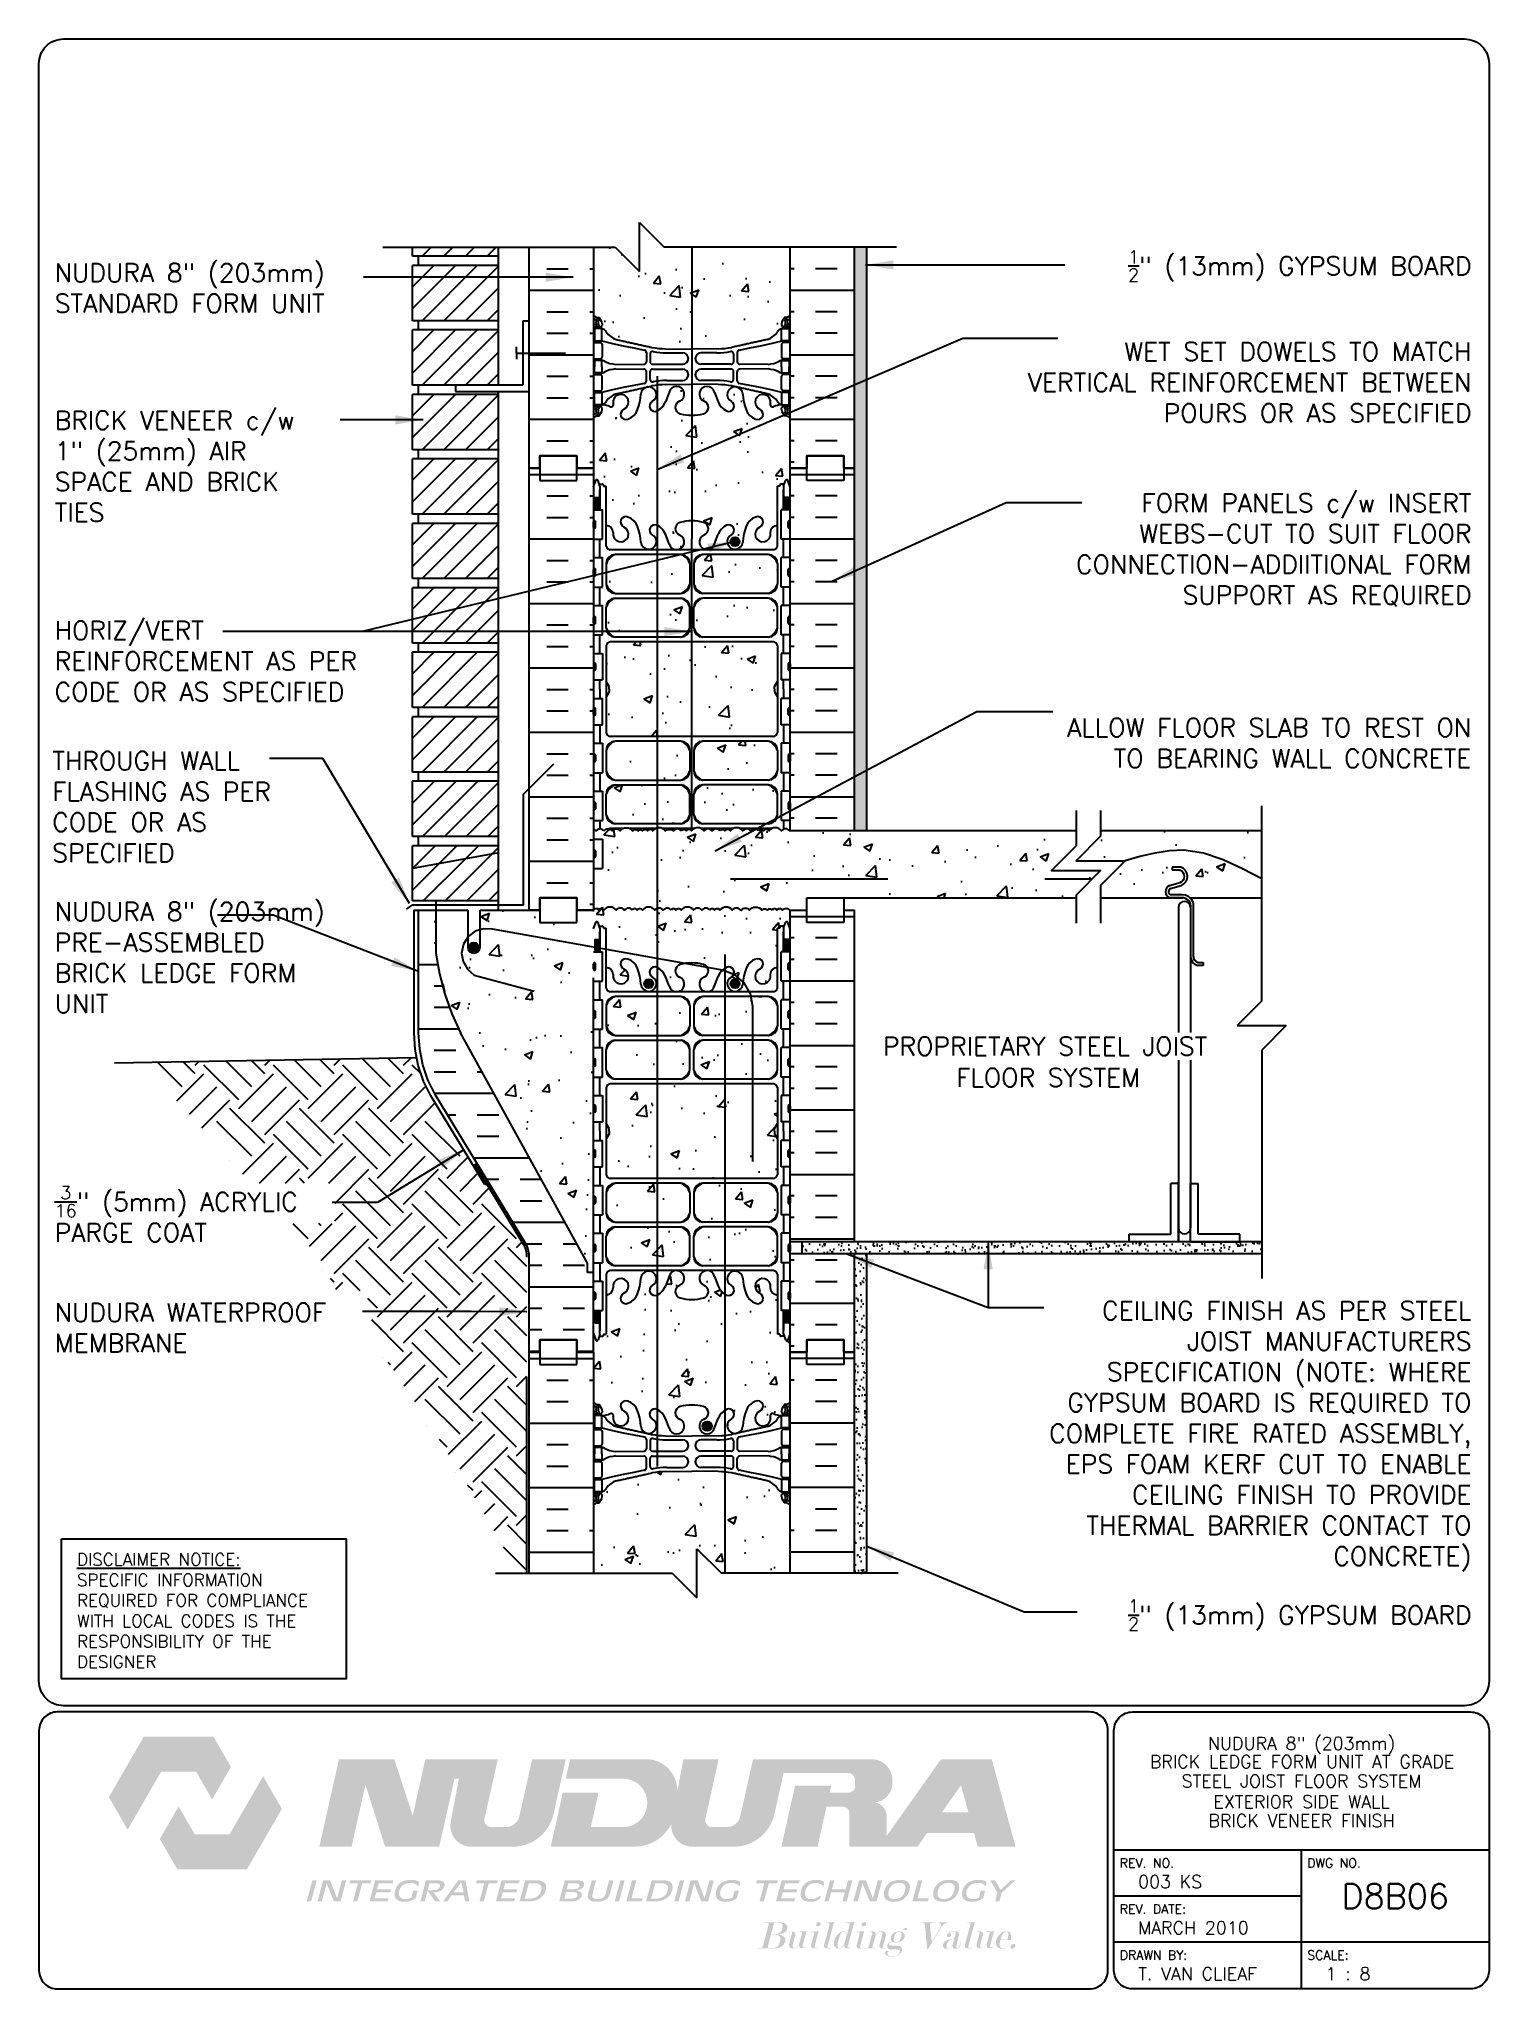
# Paper-space layout 'D8B06' of a CAD drawing. Header units: inches. Extents: x 0.42 to 7.8, y 0.49 to 10.41.
# The model-space entities are those that its viewports show. They can reach past a viewport. Long polylines and large blocks are cut down to what shows.
import ezdxf
from ezdxf.enums import TextEntityAlignment as Align

# ---------------------------------------------------------------- set-up
doc = ezdxf.new("R2010")
doc.units = ezdxf.units.IN
doc.header["$LTSCALE"] = 0.5
doc.header["$MEASUREMENT"] = 0
doc.linetypes.add('DASHED2', pattern=[0.375, 0.25, -0.125])
doc.linetypes.add('HIDDEN2', pattern=[0.1875, 0.125, -0.0625])
for name, color, linetype in [('HATCH', 12, 'Continuous'), ('Hidden2', 12, 'HIDDEN2'), ('line25', 2, 'Continuous'), ('LINE3', 3, 'Continuous'), ('LINE50', 5, 'Continuous'), ('LINE9', 9, 'Continuous'), ('LOGO', 7, 'Continuous'), ('TBK_LINE65', 3, 'Continuous'), ('TBK_TEXT', 4, 'Continuous'), ('TEXT', 4, 'Continuous'), ('Web_Edge', 9, 'Continuous')]:
    doc.layers.add(name, color=color, linetype=linetype)
doc.styles.add('DIM', font='romans.shx', dxfattribs={"width": 0.7})
doc.styles.add('ROMANS', font='romans.shx', dxfattribs={"height": 0.75})
doc.dimstyles.new('ext_12', dxfattribs={"dimscale": 12, "dimtxt": 0.075, "dimasz": 0.09375, "dimexe": 0.09375, "dimexo": 0.0625, "dimgap": 0.0625, "dimtad": 1, "dimdec": 1, "dimzin": 2, "dimdsep": 46, "dimlunit": 4, "dimtxsty": 'DIM', "dimcen": 0.09, "dimdle": 0.09375, "dimclrt": 4, "dimadec": 0, "dimazin": 0, "dimtfac": 1, "dimtdec": 1, "dimtmove": 2, "dimatfit": 3, "dimfxl": 1, "dimfrac": 2, "dimtolj": 1, "dimtzin": 0, "dimarcsym": 0})
pattern_1 = [(37.5, (212.7425, 75.04195), (-0.0157483, 0.4817059), [0, -0.38, 0, -0.425, 0, -0.40625]), (7.5, (212.7425, 75.04195), (0.4424442, 0.7055365), [0, -0.205, 0, -0.3425, 0, -0.13125]), (327.5, (212.435, 75.04195), (0.7785355, 0.0014148), [0, -0.125, 0, -0.45, 0, -0.5875]), (317.5, (212.435, 75.04195), (0.7515317, 0.219419), [0, -0.0625, 0, -0.295, 0, -0.3375])]
pattern_2 = [(45, (195.45713, -12.4962), (-0.4419417, 0.4419417), [])]
pattern_3 = [(50, (0, 0), (3.5863, -0.31376), [0.375, -4.125]), (355, (0, 0), (-0.693757, 3.76096), [0.3, -3.3]), (100.4514, (0.299, -0.026), (2.892544, 3.4472), [0.3187, -3.50571]), (46.1842, (0, 1), (5.336207, -0.827596), [0.5625, -6.1875]), (96.6356, (0.4447, 0.931), (4.67331, 4.87059), [0.47805, -5.25857]), (351.1842, (0, 1), (4.67331, 4.87059), [0.45, -4.95]), (21, (0.5, 0.75), (2.984535, -2.013094), [0.375, -4.125]), (326, (0.5, 0.75), (1.216577, 3.62575), [0.3, -3.3]), (71.4514, (0.7487, 0.5822), (4.201112, 1.612656), [0.3187, -3.50571]), (37.5, (0, 0), (0.0607993, 1.6644693), [0, -3.26, 0, -3.35, 0, -3.3125]), (7.5, (0, 0), (1.315348, 1.972059), [0, -1.91, 0, -3.185, 0, -1.2625]), (327.5, (-1.115, 0), (2.669112, -0.1127744), [0, -1.25, 0, -3.9, 0, -5.175]), (317.5, (-1.615, 0), (2.915931, 0.500525), [0, -1.625, 0, -2.59, 0, -3.675])]

psp = doc.layouts.new('D8B06')

# ---------------------------------------------------------------- texts
at = {"layer": 'TBK_TEXT', "color": 7, "style": 'ROMANS'}
for s, p in [('REV. NO.', (5.9215, 1.107)), ('DWG NO.', (6.876, 1.107)), ('REV. DATE:', (5.9215, 0.8726)), ('DRAWN BY:', (5.9215, 0.6382)), ('SCALE:', (6.876, 0.6382))]:
    psp.add_text(s, height=0.04688, dxfattribs=at).set_placement(p)
at = {"layer": 'TEXT', "insert": (0.6134, 2.7065), "char_height": 0.0625, "width": 1.41371, "attachment_point": 1, "style": 'ROMANS'}
psp.add_mtext('{\\Fromans.shx|c1;\\LDISCLAIMER NOTICE:\\l\\PSPECIFIC INFORMATION REQUIRED FOR COMPLIANCE WITH LOCAL CODES IS THE RESPONSIBILITY OF THE DESIGNER}', dxfattribs=at)

msp = doc.modelspace()

# ---------------------------------------------------------------- texts
at = {"layer": 'TEXT', "style": 'ROMANS'}
for s, p in [('PROPRIETARY STEEL JOIST', (278.346, 174.807)), (' FLOOR SYSTEM ', (280.816, 173.533))]:
    msp.add_text(s, height=0.75, dxfattribs=at).set_placement(p, align=Align.MIDDLE_LEFT)
at = {"layer": 'TEXT', "char_height": 0.75, "style": 'ROMANS'}
for s, insert, width, attachment_point in [('NUDURA 8" (203mm) STANDARD FORM UNIT', (244.616, 206.679), 12.63139, 1), ('\\A1;{\\H0.7x;\\S1/2;}" (13mm) GYPSUM BOARD', (302.313, 206.582), 19.5775, 6), ('\\A1;WET SET DOWELS TO MATCH VERTICAL REINFORCEMENT BETWEEN POURS OR AS SPECIFIED', (302.313, 201.841), 19.5775, 6), ('BRICK VENEER c/w 1" (25mm) AIR SPACE AND BRICK TIES', (244.616, 198.422), 11.20243, 4), ('\\A1;FORM PANELS c/w INSERT WEBS-CUT TO SUIT FLOOR CONNECTION-ADDIITIONAL FORM SUPPORT AS REQUIRED', (302.313, 195.02), 19.5775, 6), ('HORIZ/VERT REINFORCEMENT AS PER CODE OR AS SPECIFIED', (244.615, 190.491), 14.3068, 4), ('ALLOW FLOOR SLAB TO REST ON TO BEARING WALL CONCRETE', (302.304, 187.156), 18.08617, 6), ('THROUGH WALL FLASHING AS PER CODE OR AS SPECIFIED', (244.518, 186.807), 11.44604, 1), ('NUDURA 8" (203mm) PRE-ASSEMBLED BRICK LEDGE FORM UNIT', (244.616, 180.669), 11.92902, 1), ('\\A1;{\\H0.7x;\\S3/16;}" (5mm) ACRYLIC PARGE COAT', (244.616, 169.104), 12.84161, 1), ('CEILING FINISH AS PER STEEL JOIST MANUFACTURERS SPECIFICATION (NOTE: WHERE GYPSUM BOARD IS REQUIRED TO COMPLETE FIRE RATED ASSEMBLY, EPS FOAM KERF CUT TO ENABLE CEILING FINISH TO PROVIDE THERMAL BARRIER CONTACT TO CONCRETE)', (302.313, 158.92), 19.5775, 6), ('NUDURA WATERPROOF MEMBRANE', (244.616, 163.345), 14.44147, 4), ('\\A1;{\\H0.7x;\\S1/2;}" (13mm) GYPSUM BOARD', (302.313, 151.646), 19.5775, 6)]:
    msp.add_mtext(s, dxfattribs=dict(at, insert=insert, width=width, attachment_point=attachment_point))

# ---------------------------------------------------------------- blocks, each defined once
blk = doc.blocks.new('TITLEBLOCK-Tag')
at = {"style": 'ROMANS'}
for tag, height, p in [('TITLE_LINE_1', 0.065, (0.927, -0.1328)), ('TITLE_LINE_2', 0.065, (0.9294, -0.2258)), ('CENTRE-LINE-3', 0.065, (0.927, -0.3246)), ('TITLE_LINE_4', 0.065, (0.927, -0.4299)), ('TITLE_LINE_5', 0.065, (0.927, -0.526)), ('DWG', 0.125, (1.4043, -0.9102))]:
    blk.add_attdef(tag, text='', height=height, dxfattribs=at).set_placement(p, align=Align.MIDDLE_CENTER)
for tag, p in [('LATEST_REVISION', (0.0954, -0.8366)), ('REVISION_DATE', (0.0954, -1.071)), ('DRAWN_BY', (0.0954, -1.3053)), ('SCALE', (1.0499, -1.3053))]:
    blk.add_attdef(tag, text='', height=0.065, dxfattribs=at).set_placement(p, align=Align.MIDDLE_LEFT)
blk = doc.blocks.new('A$C3BE81C1F')
at = {"layer": 'LINE3'}
for p, q in [((6.106, 0.764), (-3.267, 2.437)), ((-4.004, 0.572), (-1.571, -0.08)), ((7.335, -7.021), (7.335, -0.712))]:
    blk.add_line(p, q, dxfattribs=at)
for centre, radius, start, end in [((-3.509, 1.454), 1.012, 76.18405, 240.69065), ((5.835, -0.712), 1.5, 360, 79.57853)]:
    blk.add_arc(centre, radius, start, end, dxfattribs=at)

# ---------------------------------------------------------------- hatches: boundary and pattern name
at = {"layer": 'HATCH'}
h = msp.add_hatch(dxfattribs=at)
h.set_pattern_fill('AR-CONC', color=256, scale=0.5)
h.set_pattern_definition(pattern_3)
edge = h.paths.add_edge_path()
edge.add_line((274.564, 207.348), (269.439, 207.348))
edge.add_line((269.439, 207.348), (268.439, 208.348))
edge.add_line((268.439, 208.348), (268.439, 206.348))
edge.add_line((268.439, 206.348), (267.439, 207.348))
edge.add_line((267.439, 207.348), (266.564, 207.348))
edge.add_line((266.564, 207.348), (266.564, 204.576))
edge.add_arc((266.91, 204.937), 0.5, 226.21089, 246.42182)
edge.add_line((266.71, 204.478), (266.8, 204.478))
edge.add_line((266.8, 204.478), (266.8, 204.437))
edge.add_arc((266.66, 204.229), 0.25, 0, 55.9442, ccw=False)
edge.add_line((266.91, 204.229), (266.91, 204.162))
edge.add_arc((266.848, 204.162), 0.0625, -90, 0, ccw=False)
edge.add_line((266.848, 204.099), (266.8, 204.099))
edge.add_line((266.8, 204.099), (266.8, 204.029))
edge.add_line((266.8, 204.029), (266.905, 204.029))
edge.add_arc((266.783, 203.687), 0.364, 34.97751, 70.33874, ccw=False)
edge.add_arc((267.706, 204.298), 0.743, 212.79192, 253.81071)
edge.add_spline(control_points=[(267.499, 203.584), (268.936, 203.264)], knot_values=[0, 0, 1, 1], degree=1, periodic=0)
edge.add_arc((269.493, 206.195), 2.984, 259.25462, 270.09947)
edge.add_line((269.498, 203.211), (270.564, 203.195))
edge.add_line((270.564, 203.195), (271.631, 203.211))
edge.add_arc((271.636, 206.195), 2.984, 269.90053, 280.74538)
edge.add_spline(control_points=[(272.193, 203.264), (273.63, 203.584)], knot_values=[0, 0, 1, 1], degree=1, periodic=0)
edge.add_arc((273.423, 204.298), 0.743, 286.18929, 327.20808)
edge.add_arc((274.346, 203.687), 0.364, 109.66126, 145.02249, ccw=False)
edge.add_line((274.223, 204.029), (274.328, 204.029))
edge.add_line((274.328, 204.029), (274.328, 204.099))
edge.add_line((274.328, 204.099), (274.281, 204.099))
edge.add_arc((274.281, 204.162), 0.0625, 180, 270, ccw=False)
edge.add_line((274.218, 204.162), (274.218, 204.229))
edge.add_arc((274.468, 204.229), 0.25, 124.0558, 180, ccw=False)
edge.add_line((274.328, 204.437), (274.328, 204.478))
edge.add_line((274.328, 204.478), (274.418, 204.478))
edge.add_arc((274.218, 204.937), 0.5, 293.57818, 313.78911)
edge.add_line((274.564, 204.576), (274.564, 207.348))
h = msp.add_hatch(dxfattribs=at)
h.set_pattern_fill('ANSI31', color=256, scale=5, style=0)
h.set_pattern_definition([(45, (195.45713, 8.5038), (-0.4419417, 0.4419417), [])])
h.paths.add_polyline_path([(262.689, 207.348), (259.189, 207.348), (259.189, 206.973), (262.689, 206.973)])
h = msp.add_hatch(dxfattribs=at)
h.set_pattern_fill('INSUL', color=256, scale=7, style=0)
h.set_pattern_definition([(0, (-2659.5971, -198.6607), (0, 2.625), []), (0, (-2659.5971, -197.7857), (0, 2.625), [0.875, -0.875]), (0, (-2659.5971, -196.9107), (0, 2.625), [0.875, -0.875])])
h.paths.add_polyline_path([(266.439, 207.348), (263.939, 207.348), (263.939, 198.349), (264.377, 198.349), (264.377, 198.849), (265.877, 198.849), (265.877, 198.349), (266.564, 198.349), (266.564, 207.223)])
h = msp.add_hatch(dxfattribs=at)
h.set_pattern_fill('INSUL', color=256, scale=7, style=0)
h.set_pattern_definition([(180, (3200.726, -198.6607), (0, 2.625), []), (180, (3200.726, -197.7857), (0, 2.625), [0.875, -0.875]), (180, (3200.726, -196.9107), (0, 2.625), [0.875, -0.875])])
h.paths.add_polyline_path([(277.189, 207.348), (274.564, 207.348), (274.564, 198.349), (275.252, 198.349), (275.252, 198.849), (276.752, 198.849), (276.752, 198.349), (277.189, 198.349)])
h = msp.add_hatch(dxfattribs=at)
h.set_pattern_fill('AR-SAND', color=256, scale=0.25, style=0)
h.set_pattern_definition(pattern_1)
h.paths.add_polyline_path([(277.689, 207.348), (277.189, 207.348), (277.189, 198.349), (277.189, 183.599), (277.689, 183.599)])
h = msp.add_hatch(dxfattribs=at)
h.set_pattern_fill('ANSI31', color=256, scale=5, style=0)
h.set_pattern_definition([(45, (195.45713, 5.8788), (-0.4419417, 0.4419417), [])])
h.paths.add_polyline_path([(262.689, 206.598), (259.189, 206.598), (259.189, 204.348), (262.689, 204.348)])
h = msp.add_hatch(dxfattribs=at)
h.set_pattern_fill('ANSI31', color=256, scale=5, style=0)
h.set_pattern_definition([(45, (195.45713, 3.2538), (-0.4419417, 0.4419417), [])])
h.paths.add_polyline_path([(262.689, 203.973), (259.189, 203.973), (259.189, 201.723), (262.689, 201.723)])
h = msp.add_hatch(dxfattribs=at)
h.set_pattern_fill('ANSI31', color=256, scale=5, style=0)
h.set_pattern_definition([(45, (195.45713, 0.6288), (-0.4419417, 0.4419417), [])])
h.paths.add_polyline_path([(262.689, 201.348), (259.189, 201.348), (259.189, 199.098), (262.689, 199.098)])
h = msp.add_hatch(dxfattribs=at)
h.set_pattern_fill('AR-CONC', color=256, scale=0.5)
h.set_pattern_definition(pattern_3)
h.paths.add_polyline_path([(266.564, 180.349), (265.877, 180.349), (265.877, 179.849), (264.377, 179.849), (264.377, 180.349), (263.939, 180.349), (261.939, 180.349), (261.939, 178.849, -1), (261.439, 178.849), (261.439, 180.349), (260.139, 180.349), (260.139, 180.348), (260.139, 178.599, 0.079579), (261.139, 175.349), (266.314, 165.974), (266.314, 165.599), (266.564, 165.599)])
h.paths.add_polyline_path([(274.054, 171.036), (273.934, 171.236), (273.934, 171.349), (273.934, 171.461), (274.054, 171.661), (274.054, 173.13, 0.268138), (273.893, 173.278), (267.236, 173.278, 0.268156), (267.074, 173.13), (267.074, 171.661), (267.194, 171.461), (267.194, 171.349), (267.194, 171.236), (267.074, 171.036), (267.074, 169.568, 0.268156), (267.236, 169.42), (273.893, 169.42, 0.268138), (274.054, 169.568)])
h.paths.add_polyline_path([(270.488, 176.463, 0.225652), (270.113, 176.838), (267.449, 176.838, 0.225652), (267.074, 176.463), (267.074, 175.622, 0.225652), (267.449, 175.247), (270.113, 175.247, 0.225652), (270.488, 175.622)])
h.paths.add_polyline_path([(270.488, 174.681, 0.225652), (270.113, 175.056), (267.449, 175.056, 0.225652), (267.074, 174.681), (267.074, 173.841, 0.225652), (267.449, 173.466), (270.113, 173.466, 0.225652), (270.488, 173.841)])
h.paths.add_polyline_path([(274.054, 174.681, 0.225652), (273.679, 175.056), (271.016, 175.056, 0.225652), (270.641, 174.681), (270.641, 173.841, 0.225652), (271.016, 173.466), (273.679, 173.466, 0.225652), (274.054, 173.841)])
h.paths.add_polyline_path([(273.679, 175.247), (271.016, 175.247, -0.414214), (270.641, 175.622), (270.641, 176.463, -0.414214), (271.016, 176.838), (273.679, 176.838, -0.414214), (274.054, 176.463), (274.054, 175.622, -0.414214)])
h.paths.add_polyline_path([(270.488, 168.857, 0.225652), (270.113, 169.232), (267.449, 169.232, 0.225652), (267.074, 168.857), (267.074, 168.016, 0.225652), (267.449, 167.641), (270.113, 167.641, 0.225652), (270.488, 168.016)])
h.paths.add_polyline_path([(270.113, 167.451), (267.449, 167.451, 0.225652), (267.074, 167.076), (267.074, 166.235, 0.225652), (267.449, 165.86), (270.113, 165.86, 0.225652), (270.488, 166.235), (270.488, 167.076, 0.225652)])
h.paths.add_polyline_path([(274.054, 167.076, 0.225652), (273.679, 167.451), (271.016, 167.451, 0.225652), (270.641, 167.076), (270.641, 166.235, 0.225652), (271.016, 165.86), (273.679, 165.86, 0.225652), (274.054, 166.235)])
h.paths.add_polyline_path([(274.054, 168.857, 0.225652), (273.679, 169.232), (271.016, 169.232, 0.225652), (270.641, 168.857), (270.641, 168.016, 0.225652), (271.016, 167.641), (273.679, 167.641, 0.225652), (274.054, 168.016)])
h.paths.add_polyline_path([(274.564, 162.349), (274.564, 163.108), (274.486, 162.866, -0.725737), (274.379, 162.848), (274.331, 162.998), (274.204, 162.998, -0.414214), (274.154, 163.048), (274.154, 163.078), (274.054, 163.078), (274.054, 164.679, -0.380392), (273.761, 164.974, 2.087231), (273.328, 164.749, -1), (273.164, 164.341, -0.21345), (272.772, 164.73, -0.069923), (272.635, 165.374, 1.629604), (272.164, 165.073, -1.059167), (271.958, 164.691, -0.16372), (271.636, 165.045), (271.493, 165.432, 1.612474), (271.062, 165.072, -0.734872), (271.039, 164.561, -0.068475), (270.564, 164.499, -0.068475), (270.09, 164.561, -0.734872), (270.067, 165.072, 1.612474), (269.636, 165.432), (269.493, 165.045, -0.16372), (269.171, 164.691, -1.059167), (268.965, 165.073, 1.629604), (268.494, 165.374, -0.069923), (268.357, 164.73, -0.21345), (267.965, 164.341, -1), (267.801, 164.749, 2.087231), (267.367, 164.974, -0.380397), (267.074, 164.679), (267.074, 163.078), (266.974, 163.078), (266.974, 163.048, -0.414214), (266.924, 162.998), (266.798, 162.998), (266.756, 162.866, -0.725737), (266.649, 162.848), (266.564, 163.108), (266.564, 162.349), (266.564, 160.314, 0.088416), (266.71, 160.217), (266.8, 160.217), (266.8, 160.175, -0.249069), (266.91, 159.968), (266.91, 159.901, -0.414214), (266.848, 159.838), (266.8, 159.838), (266.8, 159.768), (266.905, 159.768, 0.085348), (267.235, 159.844, -0.669601), (267.367, 159.724, 2.087231), (267.801, 159.948, -1), (267.965, 160.357, -0.21345), (268.357, 159.968, -0.069923), (268.494, 159.324, 1.629604), (268.965, 159.625, -1.059167), (269.171, 160.007, -0.16372), (269.493, 159.653), (269.636, 159.266, 1.612474), (270.067, 159.626, -0.734872), (270.09, 160.137, -0.068475), (270.564, 160.199, -0.068475), (271.039, 160.137, -0.734872), (271.062, 159.626, 1.612474), (271.493, 159.266), (271.636, 159.653, -0.16372), (271.958, 160.007, -1.059167), (272.164, 159.625, 1.629604), (272.635, 159.324, -0.069923), (272.772, 159.968, -0.21345), (273.164, 160.357, -1), (273.328, 159.948, 2.087231), (273.761, 159.724, -0.669601), (273.894, 159.844, 0.085348), (274.223, 159.768), (274.328, 159.768), (274.328, 159.838), (274.281, 159.838, -0.414214), (274.218, 159.901), (274.218, 159.968, -0.249069), (274.328, 160.175), (274.328, 160.217), (274.418, 160.217, 0.088416), (274.564, 160.314)])
edge = h.paths.add_edge_path()
edge.add_arc((274.218, 155.761), 0.5, 46.21089, 66.42182)
edge.add_line((274.418, 156.219), (274.328, 156.219))
edge.add_line((274.328, 156.219), (274.328, 156.261))
edge.add_arc((274.468, 156.468), 0.25, 180, 235.9442, ccw=False)
edge.add_line((274.218, 156.468), (274.218, 156.536))
edge.add_arc((274.281, 156.536), 0.0625, 90, 180, ccw=False)
edge.add_line((274.281, 156.598), (274.328, 156.598))
edge.add_line((274.328, 156.598), (274.328, 156.668))
edge.add_line((274.328, 156.668), (274.223, 156.668))
edge.add_arc((274.346, 157.011), 0.364, 214.97751, 250.33874, ccw=False)
edge.add_arc((273.423, 156.4), 0.743, 32.79192, 73.81071)
edge.add_spline(control_points=[(273.63, 157.114), (272.193, 157.434)], knot_values=[0, 0, 1, 1], degree=1, periodic=0)
edge.add_arc((271.636, 154.503), 2.984, 79.25462, 90.09947)
edge.add_line((271.631, 157.486), (270.564, 157.502))
edge.add_line((270.564, 157.502), (269.498, 157.486))
edge.add_arc((269.493, 154.503), 2.984, 89.90053, 100.74538)
edge.add_spline(control_points=[(268.936, 157.434), (267.499, 157.114)], knot_values=[0, 0, 1, 1], degree=1, periodic=0)
edge.add_arc((267.706, 156.4), 0.743, 106.18929, 147.20808)
edge.add_arc((266.783, 157.011), 0.364, 289.66126, 325.02249, ccw=False)
edge.add_line((266.905, 156.668), (266.8, 156.668))
edge.add_line((266.8, 156.668), (266.8, 156.598))
edge.add_line((266.8, 156.598), (266.848, 156.598))
edge.add_arc((266.848, 156.536), 0.0625, 0, 90, ccw=False)
edge.add_line((266.91, 156.536), (266.91, 156.468))
edge.add_arc((266.66, 156.468), 0.25, 304.0558, 360, ccw=False)
edge.add_line((266.8, 156.261), (266.8, 156.219))
edge.add_line((266.8, 156.219), (266.71, 156.219))
edge.add_arc((266.91, 155.761), 0.5, 113.57818, 133.78911)
edge.add_line((266.564, 156.122), (266.564, 153.349))
edge.add_line((266.564, 153.349), (269.768, 153.349))
edge.add_line((269.768, 153.349), (270.768, 152.349))
edge.add_line((270.768, 152.349), (270.768, 154.349))
edge.add_line((270.768, 154.349), (271.768, 153.349))
edge.add_line((271.768, 153.349), (274.564, 153.349))
edge.add_line((274.564, 153.349), (274.564, 156.122))
h.paths.add_polyline_path([(286.212, 182.965), (286.212, 183.599), (274.564, 183.599, 0.039371), (274.544, 183.574, 0.520567), (274.213, 183.574, 0.520567), (273.711, 183.574, 0.520567), (273.489, 183.574, 0.56456), (273.295, 183.576, 0.513194), (272.967, 183.574, 0.520567), (272.636, 183.574, 0.520567), (272.134, 183.574, 0.520567), (271.912, 183.574, 0.56456), (271.718, 183.576, 0.513194), (271.39, 183.574, 0.520567), (271.059, 183.574, 0.520567), (270.557, 183.574, 0.520567), (270.335, 183.574, 0.56456), (270.141, 183.576, 0.513194), (269.813, 183.574, 0.520567), (269.482, 183.574, 0.520567), (268.98, 183.574, 0.520567), (268.758, 183.574, 0.56456), (268.564, 183.576, 0.56456), (268.371, 183.574, 0.520567), (268.149, 183.574, 0.520567), (267.647, 183.574, 0.520567), (267.316, 183.574, 0.513194), (266.987, 183.576, 0.513194), (266.659, 183.574, 0.151268), (266.564, 183.648), (266.564, 183.244), (266.929, 183.244), (266.929, 182.044), (266.564, 182.044), (266.564, 180.349, -0.56456), (266.758, 180.347, -0.520567), (266.98, 180.347, -0.520567), (267.482, 180.347, -0.520567), (267.813, 180.347, -0.513194), (268.141, 180.349, -0.56456), (268.335, 180.347, -0.520567), (268.557, 180.347, -0.520567), (269.059, 180.347, -0.520567), (269.39, 180.347, -0.513194), (269.718, 180.349, -0.56456), (269.912, 180.347, -0.520567), (270.134, 180.347, -0.520567), (270.636, 180.347, -0.520567), (270.967, 180.347, -0.513194), (271.295, 180.349, -0.56456), (271.489, 180.347, -0.520567), (271.711, 180.347, -0.520567), (272.213, 180.347, -0.520567), (272.544, 180.347, -0.039371), (272.564, 180.371, -0.584831), (272.916, 180.347, -0.520567), (273.418, 180.347, -0.520567), (273.64, 180.347, -0.56456), (273.833, 180.349, -0.56456), (274.027, 180.347, -0.520567), (274.249, 180.347, -0.419273), (274.564, 180.349), (275.252, 180.349), (275.252, 180.849), (286.212, 180.849), (286.212, 180.965), (287.212, 181.965), (285.212, 181.965)])
edge = h.paths.add_edge_path()
edge.add_line((293.772, 183.599), (287.212, 183.599))
edge.add_line((287.212, 183.599), (287.212, 183.36))
edge.add_line((287.212, 183.36), (286.212, 182.36))
edge.add_line((286.212, 182.36), (288.212, 182.36))
edge.add_spline(control_points=[(288.212, 182.36), (289.016, 182.592), (290.94, 183.145), (292.73, 182.182), (293.772, 181.622)], knot_values=[0, 0, 0, 0, 2.427311, 5.806437, 5.806437, 5.806437, 5.806437], degree=3, periodic=0)
edge.add_line((293.772, 181.622), (293.772, 183.599))
edge = h.paths.add_edge_path()
edge.add_line((290.132, 182.096), (290.476, 182.096))
edge.add_arc((290.358, 181.721), 0.393, -69.73217, 72.50691, ccw=False)
edge.add_line((290.494, 181.352), (290.062, 181.231))
edge.add_arc((290.12, 181.099), 0.144, 113.74564, 240.31853)
edge.add_line((290.049, 180.974), (290.517, 180.974))
edge.add_arc((290.546, 180.512), 0.463, 46.71372, 93.56537, ccw=False)
edge.add_line((290.863, 180.849), (293.772, 180.849))
edge.add_line((293.772, 180.849), (293.772, 181.622))
edge.add_spline(control_points=[(293.772, 181.622), (292.73, 182.182), (290.94, 183.145), (289.016, 182.592), (288.212, 182.36)], knot_values=[0, 0, 0, 0, 3.379125, 5.806437, 5.806437, 5.806437, 5.806437], degree=3, periodic=0)
edge.add_line((288.212, 182.36), (287.212, 181.36))
edge.add_line((287.212, 181.36), (287.212, 180.849))
edge.add_line((287.212, 180.849), (287.61, 180.849))
edge.add_line((287.61, 180.849), (290.021, 180.849))
edge.add_arc((290.12, 181.099), 0.269, 111.59793, 248.40207, ccw=False)
edge.add_line((290.021, 181.349), (290.455, 181.471))
edge.add_arc((290.358, 181.721), 0.268, 291.21998, 428.78002)
edge.add_line((290.455, 181.971), (290.132, 181.971))
edge.add_line((290.132, 181.971), (290.132, 182.096))
h.paths.add_polyline_path([(274.054, 179.62), (274.154, 179.62), (274.154, 179.65, -0.414214), (274.204, 179.7), (274.331, 179.7), (274.379, 179.85, -0.6), (274.479, 179.85), (274.564, 179.589), (274.564, 180.349, 0.419273), (274.249, 180.347, 0.520567), (274.027, 180.347, 0.56456), (273.833, 180.349, 0.56456), (273.64, 180.347, 0.520567), (273.418, 180.347, 0.520567), (272.916, 180.347, 0.520567), (272.585, 180.347, 0.039371), (272.564, 180.371, 0.039371), (272.544, 180.347, 0.520567), (272.213, 180.347, 0.520567), (271.711, 180.347, 0.520567), (271.489, 180.347, 0.56456), (271.295, 180.349, 0.513194), (270.967, 180.347, 0.520567), (270.636, 180.347, 0.520567), (270.134, 180.347, 0.520567), (269.912, 180.347, 0.56456), (269.718, 180.349, 0.513194), (269.39, 180.347, 0.520567), (269.059, 180.347, 0.520567), (268.557, 180.347, 0.520567), (268.335, 180.347, 0.56456), (268.141, 180.349, 0.513194), (267.813, 180.347, 0.520567), (267.482, 180.347, 0.520567), (266.98, 180.347, 0.520567), (266.758, 180.347, 0.56456), (266.564, 180.349), (266.564, 179.589), (266.649, 179.85, -0.6), (266.749, 179.85), (266.798, 179.7), (266.924, 179.7, -0.414214), (266.974, 179.65), (266.974, 179.62), (267.074, 179.62), (267.074, 178.019, -0.380397), (267.367, 177.724, 2.087231), (267.801, 177.948, -1), (267.965, 178.357, -0.21345), (268.357, 177.968, -0.068226), (268.493, 177.34, 1.753171), (268.944, 177.636, -0.940793), (269.147, 178.02, -0.173075), (269.493, 177.653), (269.636, 177.266, 1.612474), (270.067, 177.626, -0.734872), (270.09, 178.137, -0.068475), (270.564, 178.199, -0.068475), (271.039, 178.137, -0.734872), (271.062, 177.626, 1.612474), (271.493, 177.266), (271.636, 177.653, -0.173075), (271.982, 178.02, -0.940793), (272.185, 177.636, 1.753171), (272.636, 177.34, -0.068226), (272.772, 177.968, -0.21345), (273.164, 178.357, -1), (273.328, 177.948, 2.087231), (273.761, 177.724, -0.380392), (274.054, 178.019)])
h.paths.add_polyline_path([(274.054, 189.036), (273.934, 189.236), (273.934, 189.349), (273.934, 189.461), (274.054, 189.661), (274.054, 191.13, 0.268138), (273.893, 191.278), (267.236, 191.278, 0.268156), (267.074, 191.13), (267.074, 189.661), (267.194, 189.461), (267.194, 189.349), (267.194, 189.236), (267.074, 189.036), (267.074, 187.568, 0.268156), (267.236, 187.42), (273.893, 187.42, 0.268138), (274.054, 187.568)])
h.paths.add_polyline_path([(270.488, 186.857, 0.225652), (270.113, 187.232), (267.449, 187.232, 0.225652), (267.074, 186.857), (267.074, 186.016, 0.225652), (267.449, 185.641), (270.113, 185.641, 0.225652), (270.488, 186.016)])
h.paths.add_polyline_path([(270.488, 185.076, 0.225652), (270.113, 185.451), (267.449, 185.451, 0.225652), (267.074, 185.076), (267.074, 184.235, 0.225652), (267.449, 183.86), (270.113, 183.86, 0.225652), (270.488, 184.235)])
h.paths.add_polyline_path([(274.054, 186.857, 0.225652), (273.679, 187.232), (271.016, 187.232, 0.225652), (270.641, 186.857), (270.641, 186.016, 0.225652), (271.016, 185.641), (273.679, 185.641, 0.225652), (274.054, 186.016)])
h.paths.add_polyline_path([(274.054, 185.076, 0.225652), (273.679, 185.451), (271.016, 185.451, 0.225652), (270.641, 185.076), (270.641, 184.235, 0.225652), (271.016, 183.86), (273.679, 183.86, 0.225652), (274.054, 184.235)])
h.paths.add_polyline_path([(270.488, 194.463, 0.225652), (270.113, 194.838), (267.449, 194.838, 0.225652), (267.074, 194.463), (267.074, 193.622, 0.225652), (267.449, 193.247), (270.113, 193.247, 0.225652), (270.488, 193.622)])
h.paths.add_polyline_path([(270.488, 192.681, 0.225652), (270.113, 193.056), (267.449, 193.056, 0.225652), (267.074, 192.681), (267.074, 191.841, 0.225652), (267.449, 191.466), (270.113, 191.466, 0.225652), (270.488, 191.841)])
h.paths.add_polyline_path([(274.054, 192.681, 0.225652), (273.679, 193.056), (271.016, 193.056, 0.225652), (270.641, 192.681), (270.641, 191.841, 0.225652), (271.016, 191.466), (273.679, 191.466, 0.225652), (274.054, 191.841)])
h.paths.add_polyline_path([(274.054, 194.463, 0.225652), (273.679, 194.838), (271.016, 194.838, 0.225652), (270.641, 194.463), (270.641, 193.622, 0.225652), (271.016, 193.247), (273.679, 193.247, 0.225652), (274.054, 193.622)])
h.paths.add_polyline_path([(274.054, 197.62), (274.154, 197.62), (274.154, 197.65, -0.414214), (274.204, 197.7), (274.331, 197.7), (274.379, 197.85, -0.6), (274.479, 197.85), (274.564, 197.589), (274.564, 200.383, 0.088416), (274.418, 200.481), (274.328, 200.481), (274.328, 200.522, -0.249069), (274.218, 200.729), (274.218, 200.797, -0.414214), (274.281, 200.859), (274.328, 200.859), (274.328, 200.929), (274.223, 200.929, 0.085348), (273.894, 200.854, -0.669601), (273.761, 200.974, 2.087231), (273.328, 200.749, -1), (273.164, 200.341, -0.21345), (272.772, 200.73, -0.068226), (272.636, 201.358, 1.753171), (272.185, 201.061, -0.940793), (271.982, 200.678, -0.173075), (271.636, 201.045), (271.493, 201.432, 1.612474), (271.062, 201.072, -0.734872), (271.039, 200.561, -0.068475), (270.564, 200.499, -0.068475), (270.09, 200.561, -0.734872), (270.067, 201.072, 1.612474), (269.636, 201.432), (269.493, 201.045, -0.173075), (269.147, 200.678, -0.940793), (268.944, 201.061, 1.753171), (268.493, 201.358, -0.068226), (268.357, 200.73, -0.21345), (267.965, 200.341, -1), (267.801, 200.749, 2.087231), (267.367, 200.974, -0.669601), (267.235, 200.854, 0.085348), (266.905, 200.929), (266.8, 200.929), (266.8, 200.859), (266.848, 200.859, -0.414214), (266.91, 200.797), (266.91, 200.729, -0.249069), (266.8, 200.522), (266.8, 200.481), (266.71, 200.481, 0.088416), (266.564, 200.383), (266.564, 198.349), (266.564, 197.589), (266.649, 197.85, -0.6), (266.749, 197.85), (266.798, 197.7), (266.924, 197.7, -0.414214), (266.974, 197.65), (266.974, 197.62), (267.074, 197.62), (267.074, 196.019, -0.380397), (267.367, 195.724, 2.087231), (267.801, 195.948, -1), (267.965, 196.357, -0.21345), (268.357, 195.968, -0.068226), (268.493, 195.34, 1.753171), (268.944, 195.636, -0.940793), (269.147, 196.02, -0.173075), (269.493, 195.653), (269.636, 195.266, 1.612474), (270.067, 195.626, -0.734872), (270.09, 196.137, -0.068475), (270.564, 196.199, -0.068475), (271.039, 196.137, -0.734872), (271.062, 195.626, 1.612474), (271.493, 195.266), (271.636, 195.653, -0.173075), (271.982, 196.02, -0.940793), (272.185, 195.636, 1.753171), (272.636, 195.34, -0.068226), (272.772, 195.968, -0.21345), (273.164, 196.357, -1), (273.328, 195.948, 2.087231), (273.761, 195.724, -0.380392), (274.054, 196.019)])
h = msp.add_hatch(dxfattribs=at)
h.set_pattern_fill('ANSI31', color=256, scale=5, style=0)
h.set_pattern_definition([(45, (195.45713, -1.9962), (-0.4419417, 0.4419417), [])])
h.paths.add_polyline_path([(262.689, 198.723), (259.189, 198.723), (259.189, 196.473), (262.689, 196.473)])
h = msp.add_hatch(dxfattribs=at)
h.set_pattern_fill('INSUL', color=256, scale=7, style=0)
h.set_pattern_definition([(0, (-2659.5971, -216.6607), (0, 2.625), []), (0, (-2659.5971, -215.7857), (0, 2.625), [0.875, -0.875]), (0, (-2659.5971, -214.9107), (0, 2.625), [0.875, -0.875])])
h.paths.add_polyline_path([(263.939, 180.349), (264.377, 180.349), (264.377, 180.849), (265.877, 180.849), (265.877, 180.349), (266.564, 180.349), (266.564, 198.349), (265.877, 198.349), (265.877, 198.849), (264.377, 198.849), (264.377, 198.349), (263.939, 198.349)])
h = msp.add_hatch(dxfattribs=at)
h.set_pattern_fill('INSUL', color=256, scale=7, style=0)
h.set_pattern_definition([(180, (3200.726, -216.6607), (0, 2.625), []), (180, (3200.726, -215.7857), (0, 2.625), [0.875, -0.875]), (180, (3200.726, -214.9107), (0, 2.625), [0.875, -0.875])])
h.paths.add_polyline_path([(274.564, 183.599), (277.189, 183.599), (277.189, 198.349), (276.752, 198.349), (276.752, 198.849), (275.252, 198.849), (275.252, 198.349), (274.564, 198.349)])
h = msp.add_hatch(dxfattribs=at)
h.set_pattern_fill('ANSI31', color=256, scale=5, style=0)
h.set_pattern_definition([(45, (195.45713, -4.6212), (-0.4419417, 0.4419417), [])])
h.paths.add_polyline_path([(262.689, 196.098), (259.189, 196.098), (259.189, 193.848), (262.689, 193.848)])
h = msp.add_hatch(dxfattribs=at)
h.set_pattern_fill('ANSI31', color=256, scale=5, style=0)
h.set_pattern_definition([(45, (195.45713, -7.2462), (-0.4419417, 0.4419417), [])])
h.paths.add_polyline_path([(262.689, 193.473), (259.189, 193.473), (259.189, 191.223), (262.689, 191.223)])
h = msp.add_hatch(dxfattribs=at)
h.set_pattern_fill('ANSI31', color=256, scale=5, style=0)
h.set_pattern_definition([(45, (195.45713, -9.8712), (-0.4419417, 0.4419417), [])])
h.paths.add_polyline_path([(262.689, 190.848), (259.189, 190.848), (259.189, 188.598), (262.689, 188.598)])
h = msp.add_hatch(dxfattribs=at)
h.set_pattern_fill('ANSI31', color=256, scale=5, style=0)
h.set_pattern_definition(pattern_2)
h.paths.add_polyline_path([(262.689, 188.223), (259.189, 188.223), (259.189, 185.973), (262.689, 185.973)])
h = msp.add_hatch(dxfattribs=at)
h.set_pattern_fill('ANSI31', color=256, scale=5, style=0)
h.set_pattern_definition(pattern_2)
h.paths.add_polyline_path([(262.689, 183.348), (262.689, 185.598), (259.189, 185.598), (259.189, 183.348)])
h = msp.add_hatch(dxfattribs=at)
h.set_pattern_fill('ANSI31', color=256, scale=5, style=0)
h.set_pattern_definition(pattern_2)
h.paths.add_polyline_path([(262.689, 182.689), (262.689, 182.973), (259.189, 182.973), (259.189, 182.041)])
h = msp.add_hatch(dxfattribs=at)
h.set_pattern_fill('ANSI31', color=256, scale=5, style=0)
h.set_pattern_definition(pattern_2)
h.paths.add_polyline_path([(262.689, 180.723), (262.689, 182.689), (259.189, 182.041), (259.189, 180.723)])
h = msp.add_hatch(dxfattribs=at)
h.set_pattern_fill('INSUL', color=256, scale=7, style=0)
h.set_pattern_definition([(0, (-2735.9263, -260.2334), (0, 2.625), []), (0, (-2735.9263, -259.3584), (0, 2.625), [0.875, -0.875]), (0, (-2735.9263, -258.4834), (0, 2.625), [0.875, -0.875])])
h.paths.add_polyline_path([(261.139, 175.349, -0.079579), (260.139, 178.599), (260.139, 180.349), (259.439, 180.349), (259.439, 175.349, 0.131652), (260.109, 172.849), (263.847, 166.699, -0.10438), (263.939, 166.224), (263.939, 162.349), (264.377, 162.349), (264.377, 162.849), (265.877, 162.849), (265.877, 162.349), (266.564, 162.349), (266.564, 165.599), (266.314, 165.599), (266.314, 165.974)])
h = msp.add_hatch(dxfattribs=at)
h.set_pattern_fill('INSUL', color=256, scale=7, style=0)
h.set_pattern_definition([(180, (3200.726, -234.6607), (0, 2.625), []), (180, (3200.726, -233.7857), (0, 2.625), [0.875, -0.875]), (180, (3200.726, -232.9107), (0, 2.625), [0.875, -0.875])])
h.paths.add_polyline_path([(277.189, 162.349), (276.752, 162.349), (276.752, 162.849), (275.252, 162.849), (275.252, 162.349), (274.564, 162.349), (274.564, 180.349), (275.252, 180.349), (275.252, 180.849), (276.752, 180.849), (276.752, 180.349), (277.189, 180.349)])
h = msp.add_hatch(dxfattribs=at)
h.set_pattern_fill('EARTH', color=256, scale=8, angle=45, style=0)
h.set_pattern_definition([(45, (210.7425, 75.042), (2e-16, 2.828427), [2, -2]), (45, (210.2122, 75.5723), (2e-16, 2.828427), [2, -2]), (45, (209.6818, 76.1026), (2e-16, 2.828427), [2, -2]), (135, (209.6818, 76.4562), (-2.828427, 4e-16), [2, -2]), (135, (210.2122, 76.9865), (-2.828427, 4e-16), [2, -2]), (135, (210.7425, 77.5168), (-2.828427, 4e-16), [2, -2])])
edge = h.paths.add_edge_path()
edge.add_line((256.027, 167.595), (254.193, 167.575))
edge.add_arc((247.623, 160.949), 9.331, 24.70852, 45.24315, ccw=False)
edge.add_line((256.1, 164.849), (257.318, 164.849))
edge.add_line((257.318, 164.849), (257.661, 162.966))
edge.add_line((257.661, 162.966), (257.478, 162.966))
edge.add_arc((181.885, 109.09), 92.828, 28.47594, 35.47782, ccw=False)
edge.add_line((263.482, 153.349), (263.846, 153.349))
edge.add_line((263.846, 153.349), (263.846, 166.225))
edge.add_arc((262.768, 166.243), 1.078, 359.01766, 382.53529)
edge.add_line((263.764, 166.656), (262.234, 169.173))
edge.add_line((262.234, 169.173), (262.137, 169.173))
edge.add_line((262.137, 169.173), (259.938, 172.791))
edge.add_arc((264.365, 175.349), 5.113, 191.31607, 210.01437, ccw=False)
edge.add_line((259.351, 174.346), (248.099, 174.149))
edge.add_arc((181.885, 109.09), 92.828, 40.3811, 44.49623, ccw=False)
edge.add_line((252.597, 169.23), (256.048, 169.23))
edge.add_line((256.048, 169.23), (256.027, 167.595))
h = msp.add_hatch(dxfattribs=at)
h.set_pattern_fill('AR-SAND', color=256, scale=0.25, style=0)
h.set_pattern_definition([(37.5, (212.7425, 73.29195), (-0.0157483, 0.481706), [0, -0.38, 0, -0.425, 0, -0.40625]), (7.5, (212.7425, 73.29195), (0.4424442, 0.7055365), [0, -0.205, 0, -0.3425, 0, -0.13125]), (327.5, (212.435, 73.29195), (0.7785355, 0.0014148), [0, -0.125, 0, -0.45, 0, -0.5875]), (317.5, (212.435, 73.29195), (0.7515317, 0.219419), [0, -0.0625, 0, -0.295, 0, -0.3375])])
h.paths.add_polyline_path([(293.772, 166.349), (293.772, 166.849), (275.064, 166.849), (275.064, 166.349)])
h = msp.add_hatch(dxfattribs=at)
h.set_pattern_fill('AR-SAND', color=256, scale=0.25, style=0)
h.set_pattern_definition(pattern_1)
h.paths.add_polyline_path([(277.689, 166.349), (277.189, 166.349), (277.189, 153.349), (277.689, 153.349)])
h = msp.add_hatch(dxfattribs=at)
h.set_pattern_fill('AR-CONC', color=256, scale=0.5, style=0)
h.set_pattern_definition([(50, (0, 0), (3.5863, -0.31376), [0.375, -4.125]), (355, (0, 0), (-0.693757, 3.76096), [0.3, -3.3]), (100.4514, (0.299, -0.026), (2.892547, 3.447198), [0.3187, -3.50571]), (46.1842, (0, 1), (5.336205, -0.827595), [0.5625, -6.1875]), (96.6356, (0.4447, 0.931), (4.67331, 4.87059), [0.47805, -5.258565]), (351.1842, (0, 1), (4.67331, 4.87059), [0.45, -4.95]), (21, (0.5, 0.75), (2.984535, -2.013094), [0.375, -4.125]), (326, (0.5, 0.75), (1.216577, 3.62575), [0.3, -3.3]), (71.4514, (0.7487, 0.5822), (4.201113, 1.612652), [0.3187, -3.50571]), (37.5, (0, 0), (0.0607993, 1.6644693), [0, -3.26, 0, -3.35, 0, -3.3125]), (7.5, (0, 0), (1.315348, 1.972059), [0, -1.91, 0, -3.185, 0, -1.2625]), (327.5, (-1.115, 0), (2.669112, -0.1127744), [0, -1.25, 0, -3.9, 0, -5.175]), (317.5, (-1.615, 0), (2.91593, 0.500525), [0, -1.625, 0, -2.59, 0, -3.675])])
h.paths.add_polyline_path([(271.001, 159.339, -1), (271.376, 159.339, -1)], flags=17)
at = {"layer": 'LINE3'}
for points in [[(272.136, 195.355, 1), (272.511, 195.355, 1)], [(261.877, 178.849, 1), (261.502, 178.849, 1)], [(268.618, 177.355, 1), (268.993, 177.355, 1)], [(272.136, 177.355, 1), (272.511, 177.355, 1)], [(271.376, 159.339, 1), (271.001, 159.339, 1)]]:
    msp.add_hatch(color=256, dxfattribs=at).paths.add_polyline_path(points)

# ---------------------------------------------------------------- linework, layer by layer
at = {"layer": 'HATCH'}
for p, q in [((286.222, 180.726), (286.222, 180.726)), ((263.939, 162.089), (266.564, 162.089)), ((277.189, 162.089), (274.564, 162.089)), ((264.653, 161.214), (265.528, 161.214)), ((266.403, 161.214), (266.564, 161.214)), ((274.726, 161.214), (274.564, 161.214)), ((276.476, 161.214), (275.601, 161.214)), ((264.653, 160.339), (265.528, 160.339)), ((276.476, 160.339), (275.601, 160.339)), ((263.939, 159.464), (266.564, 159.464)), ((277.189, 159.464), (274.564, 159.464)), ((264.653, 158.589), (265.528, 158.589)), ((276.476, 158.589), (275.601, 158.589)), ((264.653, 157.714), (265.528, 157.714)), ((276.476, 157.714), (275.601, 157.714)), ((263.939, 156.839), (266.564, 156.839)), ((277.189, 156.839), (274.564, 156.839)), ((264.653, 155.964), (265.528, 155.964)), ((276.476, 155.964), (275.601, 155.964)), ((264.653, 155.089), (265.528, 155.089)), ((266.403, 155.089), (266.564, 155.089)), ((274.726, 155.089), (274.564, 155.089)), ((276.476, 155.089), (275.601, 155.089)), ((263.939, 154.214), (266.564, 154.214)), ((277.189, 154.214), (274.564, 154.214))]:
    msp.add_line(p, q, dxfattribs=at)
for points in [[(266.987, 183.576, 0.513194), (266.659, 183.574, 0.151268), (266.564, 183.648, 0.151268)], [(266.987, 183.576, -0.513194), (267.316, 183.574, -0.520567), (267.647, 183.574, -0.520567), (268.149, 183.574, -0.520567), (268.371, 183.574, -0.56456), (268.564, 183.576)], [(270.141, 183.576, 0.513194), (269.813, 183.574, 0.520567), (269.482, 183.574, 0.520567), (268.98, 183.574, 0.520567), (268.758, 183.574, 0.56456), (268.564, 183.576)], [(271.718, 183.576, 0.513194), (271.39, 183.574, 0.520567), (271.059, 183.574, 0.520567), (270.557, 183.574, 0.520567), (270.335, 183.574, 0.56456), (270.141, 183.576)], [(273.295, 183.576, 0.513194), (272.967, 183.574, 0.520567), (272.636, 183.574, 0.520567), (272.134, 183.574, 0.520567), (271.912, 183.574, 0.56456), (271.718, 183.576)], [(274.564, 183.599, 0.039371), (274.544, 183.574, 0.520567), (274.213, 183.574, 0.520567), (273.711, 183.574, 0.520567), (273.489, 183.574, 0.56456), (273.295, 183.576)], [(268.141, 180.349, 0.513194), (267.813, 180.347, 0.520567), (267.482, 180.347, 0.520567), (266.98, 180.347, 0.520567), (266.758, 180.347, 0.56456), (266.564, 180.349)], [(269.718, 180.349, 0.513194), (269.39, 180.347, 0.520567), (269.059, 180.347, 0.520567), (268.557, 180.347, 0.520567), (268.335, 180.347, 0.56456), (268.141, 180.349)], [(271.295, 180.349, 0.513194), (270.967, 180.347, 0.520567), (270.636, 180.347, 0.520567), (270.134, 180.347, 0.520567), (269.912, 180.347, 0.56456), (269.718, 180.349)], [(272.564, 180.371, 0.039371), (272.544, 180.347, 0.520567), (272.213, 180.347, 0.520567), (271.711, 180.347, 0.520567), (271.489, 180.347, 0.56456), (271.295, 180.349)], [(272.564, 180.371, -0.039371), (272.585, 180.347, -0.520567), (272.916, 180.347, -0.520567), (273.418, 180.347, -0.520567), (273.64, 180.347, -0.56456), (273.833, 180.349)], [(274.564, 180.349, 0.419273), (274.249, 180.347, 0.520567), (274.027, 180.347, 0.56456), (273.833, 180.349)]]:
    msp.add_lwpolyline(points, format="xyb", dxfattribs=at)
at = {"layer": 'Hidden2'}
for p, q in [((260.139, 180.349), (261.439, 180.349)), ((261.439, 180.349), (261.439, 178.849)), ((261.939, 178.849), (261.939, 180.349)), ((261.939, 180.349), (263.939, 180.349))]:
    msp.add_line(p, q, dxfattribs=at)
at = {"layer": 'Hidden2', "ltscale": 3}
msp.add_line((266.564, 165.599), (266.564, 180.349), dxfattribs=at)
at = {"layer": 'Hidden2'}
msp.add_lwpolyline([(263.939, 180.349), (264.377, 180.349), (264.377, 180.849), (265.877, 180.849), (265.877, 180.349), (266.564, 180.349)], dxfattribs=at)
msp.add_arc((261.689, 178.849), 0.25, 180, 0, dxfattribs=at)
msp.add_arc((261.689, 178.849), 0.25, 180, 0, dxfattribs=at)
at = {"layer": 'line25'}
for p, q in [((259.189, 206.973), (259.189, 207.348)), ((262.689, 201.723), (262.689, 207.348)), ((266.564, 207.348), (266.564, 198.349)), ((274.564, 183.599), (274.564, 207.348)), ((262.689, 206.973), (259.189, 206.973)), ((259.189, 204.348), (259.189, 206.598)), ((262.689, 206.598), (259.189, 206.598)), ((259.439, 206.598), (259.439, 206.973)), ((262.689, 204.348), (259.189, 204.348)), ((259.439, 203.973), (259.439, 204.348)), ((259.189, 201.723), (259.189, 203.973)), ((262.689, 203.973), (259.189, 203.973)), ((262.689, 201.723), (259.189, 201.723)), ((259.439, 201.348), (259.439, 201.723)), ((259.189, 199.098), (259.189, 201.348)), ((262.689, 201.348), (259.189, 201.348)), ((262.689, 180.348), (262.689, 201.473)), ((262.689, 199.098), (259.189, 199.098)), ((259.189, 196.473), (259.189, 198.723)), ((262.689, 198.723), (259.189, 198.723)), ((259.439, 198.723), (259.439, 199.098)), ((266.564, 198.349), (266.564, 180.349)), ((262.689, 196.473), (259.189, 196.473)), ((259.439, 196.098), (259.439, 196.473)), ((266.564, 196.654), (266.929, 196.654)), ((266.929, 195.454), (266.929, 196.654)), ((274.564, 196.654), (274.199, 196.654)), ((274.199, 195.454), (274.199, 196.654)), ((259.189, 193.848), (259.189, 196.098)), ((262.689, 196.098), (259.189, 196.098)), ((266.564, 195.454), (266.929, 195.454)), ((274.564, 195.454), (274.199, 195.454)), ((266.564, 194.704), (266.929, 194.704)), ((266.929, 193.504), (266.929, 194.704)), ((274.564, 194.704), (274.199, 194.704)), ((274.199, 193.504), (274.199, 194.704)), ((262.689, 193.848), (259.189, 193.848)), ((259.439, 193.473), (259.439, 193.848)), ((259.189, 191.223), (259.189, 193.473)), ((262.689, 193.473), (259.189, 193.473)), ((266.564, 193.504), (266.929, 193.504)), ((274.564, 193.504), (274.199, 193.504)), ((266.564, 192.754), (266.929, 192.754)), ((266.929, 191.554), (266.929, 192.754)), ((274.564, 192.754), (274.199, 192.754)), ((274.199, 191.554), (274.199, 192.754)), ((266.564, 191.554), (266.929, 191.554)), ((274.564, 191.554), (274.199, 191.554)), ((262.689, 191.223), (259.189, 191.223)), ((259.189, 188.598), (259.189, 190.848)), ((262.689, 190.848), (259.189, 190.848)), ((259.439, 190.848), (259.439, 191.223)), ((266.564, 190.804), (266.929, 190.804)), ((266.929, 190.804), (266.929, 189.724)), ((274.564, 190.804), (274.199, 190.804)), ((274.199, 190.804), (274.199, 189.724)), ((266.564, 189.724), (266.929, 189.724)), ((274.564, 189.724), (274.199, 189.724)), ((262.689, 188.598), (259.189, 188.598)), ((259.189, 185.973), (259.189, 188.223)), ((262.689, 188.223), (259.189, 188.223)), ((259.439, 188.223), (259.439, 188.598)), ((266.564, 188.974), (266.929, 188.974)), ((266.929, 187.894), (266.929, 188.974)), ((274.564, 188.974), (274.199, 188.974)), ((274.199, 187.894), (274.199, 188.974)), ((266.564, 187.894), (266.929, 187.894)), ((274.564, 187.894), (274.199, 187.894)), ((266.564, 187.144), (266.929, 187.144)), ((266.929, 187.144), (266.929, 185.944)), ((274.564, 187.144), (274.199, 187.144)), ((274.199, 187.144), (274.199, 185.944)), ((262.689, 185.973), (259.189, 185.973)), ((259.439, 185.598), (259.439, 185.973)), ((266.564, 185.944), (266.929, 185.944)), ((274.564, 185.944), (274.199, 185.944)), ((259.189, 183.348), (259.189, 185.598)), ((262.689, 185.598), (259.189, 185.598)), ((266.564, 185.194), (266.929, 185.194)), ((266.929, 185.194), (266.929, 183.994)), ((274.564, 185.194), (274.199, 185.194)), ((274.199, 185.194), (274.199, 183.994)), ((266.564, 183.994), (266.929, 183.994)), ((274.564, 183.994), (274.199, 183.994)), ((274.564, 183.599), (286.212, 183.599)), ((287.212, 183.599), (293.772, 183.599)), ((287.212, 183.599), (287.61, 183.599)), ((262.689, 183.348), (259.189, 183.348)), ((262.689, 182.973), (259.189, 182.973)), ((259.189, 180.723), (259.189, 182.973)), ((259.439, 182.973), (259.439, 183.348)), ((266.564, 183.244), (266.929, 183.244)), ((266.564, 183.244), (266.929, 183.244)), ((266.929, 183.244), (266.929, 182.044)), ((266.929, 183.244), (266.929, 182.044)), ((266.564, 182.044), (266.929, 182.044)), ((266.564, 182.044), (266.929, 182.044)), ((290.476, 182.096), (290.132, 182.096)), ((290.132, 182.096), (290.132, 181.971)), ((290.455, 181.971), (290.132, 181.971)), ((290.021, 181.349), (290.455, 181.471)), ((290.055, 181.229), (290.489, 181.351)), ((262.689, 180.723), (259.189, 180.723)), ((260.139, 180.723), (260.139, 180.348)), ((260.139, 180.349), (260.139, 178.599)), ((274.564, 162.349), (274.564, 180.349)), ((274.564, 162.349), (274.564, 180.349)), ((275.252, 180.849), (286.212, 180.849)), ((287.212, 180.849), (287.61, 180.849)), ((287.217, 180.849), (290.57, 180.849)), ((290.521, 180.849), (290.021, 180.849)), ((290.521, 180.974), (290.049, 180.974)), ((290.379, 180.454), (290.379, 175.369)), ((290.863, 180.849), (293.772, 180.849)), ((290.879, 180.454), (290.879, 175.369)), ((290.989, 178.439), (290.989, 180.645)), ((266.564, 178.654), (266.929, 178.654)), ((266.929, 177.454), (266.929, 178.654)), ((274.564, 178.654), (274.199, 178.654)), ((274.199, 177.454), (274.199, 178.654)), ((291.384, 178.098), (291.17, 178.098)), ((291.181, 178.223), (291.384, 178.223)), ((291.384, 178.223), (291.384, 178.098)), ((266.564, 177.454), (266.929, 177.454)), ((274.564, 177.454), (274.199, 177.454)), ((266.564, 176.704), (266.929, 176.704)), ((266.929, 175.504), (266.929, 176.704)), ((274.564, 176.704), (274.199, 176.704)), ((274.199, 175.504), (274.199, 176.704)), ((266.564, 175.504), (266.929, 175.504)), ((274.564, 175.504), (274.199, 175.504)), ((266.314, 165.974), (261.139, 175.349)), ((266.564, 174.754), (266.929, 174.754)), ((266.929, 173.554), (266.929, 174.754)), ((274.564, 174.754), (274.199, 174.754)), ((274.199, 173.554), (274.199, 174.754)), ((290.379, 174.244), (290.379, 167.411)), ((290.879, 174.244), (290.879, 167.411)), ((266.564, 173.554), (266.929, 173.554)), ((274.564, 173.554), (274.199, 173.554)), ((266.564, 172.804), (266.929, 172.804)), ((266.929, 172.804), (266.929, 171.724)), ((274.564, 172.804), (274.199, 172.804)), ((274.199, 172.804), (274.199, 171.724)), ((266.564, 171.724), (266.929, 171.724)), ((274.564, 171.724), (274.199, 171.724)), ((266.564, 170.974), (266.929, 170.974)), ((266.929, 169.894), (266.929, 170.974)), ((274.564, 170.974), (274.199, 170.974)), ((274.199, 169.894), (274.199, 170.974)), ((266.564, 169.894), (266.929, 169.894)), ((266.564, 169.144), (266.929, 169.144)), ((266.929, 169.144), (266.929, 167.944)), ((274.564, 169.894), (274.199, 169.894)), ((274.564, 169.144), (274.199, 169.144)), ((274.199, 169.144), (274.199, 167.944)), ((290.379, 169.224), (290.066, 169.224)), ((290.066, 167.161), (290.066, 169.224)), ((290.379, 169.224), (290.379, 166.849)), ((290.379, 166.849), (290.379, 169.224)), ((290.879, 169.224), (291.191, 169.224)), ((290.879, 166.849), (290.879, 169.224)), ((291.191, 167.161), (291.191, 169.224)), ((266.564, 167.944), (266.929, 167.944)), ((274.564, 167.944), (274.199, 167.944)), ((266.564, 167.194), (266.929, 167.194)), ((266.929, 167.194), (266.929, 165.994)), ((274.564, 167.194), (274.199, 167.194)), ((274.199, 167.194), (274.199, 165.994)), ((275.064, 166.349), (275.064, 166.849)), ((288.379, 166.849), (288.379, 167.161)), ((288.379, 167.161), (290.066, 167.161)), ((290.379, 166.849), (288.379, 166.849)), ((290.879, 166.849), (292.879, 166.849)), ((292.879, 167.161), (291.191, 167.161)), ((292.879, 166.849), (292.879, 167.161)), ((266.314, 165.599), (266.314, 165.974)), ((266.564, 165.994), (266.929, 165.994)), ((274.564, 165.994), (274.199, 165.994)), ((266.564, 165.599), (266.314, 165.599)), ((266.564, 162.349), (266.564, 165.599)), ((266.564, 165.244), (266.929, 165.244)), ((266.929, 165.244), (266.929, 164.044)), ((274.564, 165.244), (274.199, 165.244)), ((274.199, 165.244), (274.199, 164.044)), ((266.564, 164.044), (266.929, 164.044)), ((274.564, 164.044), (274.199, 164.044)), ((266.564, 162.349), (266.564, 153.349)), ((274.564, 153.349), (274.564, 162.349))]:
    msp.add_line(p, q, dxfattribs=at)
for centre, radius, start, end in [((290.358, 181.721), 0.268, 291.21998, 68.78002), ((290.358, 181.721), 0.393, 291.21998, 72.50691), ((290.12, 181.099), 0.269, 111.59793, 248.40207), ((290.12, 181.099), 0.144, 111.59793, 240.31853), ((290.629, 180.452), 0.25, 0.44662, 179.55338), ((290.546, 180.512), 0.463, 16.75744, 94.17357), ((290.546, 180.512), 0.338, 350.13198, 94.17357), ((270.785, 180.095), 10.75, 188.00281, 206.20265), ((291.226, 178.442), 0.348, 185.2582, 260.88594), ((291.22, 178.451), 0.231, 177.12211, 260.19191), ((290.629, 167.413), 0.25, 180.44662, 359.55338)]:
    msp.add_arc(centre, radius, start, end, dxfattribs=at)
at = {"layer": 'LINE3'}
for p, q in [((270.564, 207.348), (270.557, 183.574)), ((269.151, 202.089), (269.151, 157.693)), ((271.902, 178.547), (271.902, 153.349))]:
    msp.add_line(p, q, dxfattribs=at)
for centre in [(272.323, 195.355), (261.689, 178.849), (268.806, 177.355), (272.323, 177.355), (271.188, 159.339)]:
    msp.add_circle(centre, 0.188, dxfattribs=at)
at = {"layer": 'LINE50'}
for p, q in [((263.939, 198.349), (263.939, 207.348)), ((277.189, 198.349), (277.189, 207.348)), ((263.939, 180.349), (263.939, 198.349)), ((277.189, 183.599), (277.189, 198.349)), ((277.189, 166.849), (277.189, 180.349)), ((247.052, 174.131), (259.351, 174.346)), ((277.189, 162.349), (277.189, 166.349)), ((263.939, 153.349), (263.939, 162.349)), ((277.189, 153.349), (277.189, 162.349))]:
    msp.add_line(p, q, dxfattribs=at)
for points in [[(263.939, 198.349), (264.377, 198.349), (264.377, 198.849), (265.877, 198.849), (265.877, 198.349), (266.564, 198.349)], [(266.564, 198.349), (265.877, 198.349), (265.877, 198.849), (264.377, 198.849), (264.377, 198.349), (263.939, 198.349)], [(277.189, 198.349), (276.752, 198.349), (276.752, 198.849), (275.252, 198.849), (275.252, 198.349), (274.564, 198.349)], [(274.564, 198.349), (275.252, 198.349), (275.252, 198.849), (276.752, 198.849), (276.752, 198.349), (277.189, 198.349)], [(266.564, 180.349), (265.877, 180.349), (265.877, 180.849), (264.377, 180.849), (264.377, 180.349), (263.939, 180.349)], [(274.564, 180.349), (275.252, 180.349), (275.252, 180.849)], [(276.752, 180.849), (276.752, 180.349), (277.189, 180.349)], [(266.564, 162.349), (265.877, 162.349), (265.877, 162.849), (264.377, 162.849), (264.377, 162.349), (263.939, 162.349)], [(263.939, 162.349), (264.377, 162.349), (264.377, 162.849), (265.877, 162.849), (265.877, 162.349), (266.564, 162.349)], [(274.564, 162.349), (275.252, 162.349), (275.252, 162.849), (276.752, 162.849), (276.752, 162.349), (277.189, 162.349)], [(277.189, 162.349), (276.752, 162.349), (276.752, 162.849), (275.252, 162.849), (275.252, 162.349), (274.564, 162.349)]]:
    msp.add_lwpolyline(points, dxfattribs=at)
msp.add_lwpolyline([(263.939, 162.349), (263.939, 166.224, 0.10438), (263.847, 166.699), (260.109, 172.849, -0.131652), (259.439, 175.349), (259.439, 180.349), (260.139, 180.349)], format="xyb", dxfattribs=at)
at = {"layer": 'LINE9'}
for p, q in [((268.439, 206.348), (268.439, 208.348)), ((268.439, 208.348), (269.439, 207.348)), ((257.975, 207.348), (267.439, 207.348)), ((267.439, 207.348), (268.439, 206.348)), ((278.904, 207.348), (269.439, 207.348)), ((263.689, 204.348), (263.689, 201.723)), ((263.689, 204.348), (263.939, 204.348)), ((263.418, 203.036), (263.418, 203.286)), ((263.418, 203.036), (265.418, 203.036)), ((263.418, 203.036), (263.418, 202.786)), ((263.689, 201.723), (260.939, 201.723)), ((260.939, 201.723), (260.939, 201.473)), ((260.939, 201.473), (263.939, 201.473)), ((266.564, 195.944), (266.564, 196.164)), ((266.604, 196.204), (266.604, 196.204)), ((266.644, 195.944), (266.644, 196.164)), ((274.484, 195.944), (274.484, 196.164)), ((274.524, 196.204), (274.524, 196.204)), ((274.564, 195.944), (274.564, 196.164)), ((266.564, 196.109), (266.564, 196.109)), ((266.564, 195.999), (266.564, 195.999)), ((266.604, 195.904), (266.604, 195.904)), ((274.524, 195.904), (274.524, 195.904)), ((274.564, 196.109), (274.564, 196.109)), ((274.564, 195.999), (274.564, 195.999)), ((266.564, 193.994), (266.564, 194.214)), ((266.564, 194.159), (266.564, 194.159)), ((266.564, 194.049), (266.564, 194.049)), ((266.604, 194.254), (266.604, 194.254)), ((266.604, 193.954), (266.604, 193.954)), ((266.644, 193.994), (266.644, 194.214)), ((274.484, 193.994), (274.484, 194.214)), ((274.524, 194.254), (274.524, 194.254)), ((274.524, 193.954), (274.524, 193.954)), ((274.564, 193.994), (274.564, 194.214)), ((274.564, 194.159), (274.564, 194.159)), ((274.564, 194.049), (274.564, 194.049)), ((266.564, 192.044), (266.564, 192.264)), ((266.564, 192.209), (266.564, 192.209)), ((266.604, 192.304), (266.604, 192.304)), ((266.644, 192.044), (266.644, 192.264)), ((274.484, 192.044), (274.484, 192.264)), ((274.524, 192.304), (274.524, 192.304)), ((274.564, 192.044), (274.564, 192.264)), ((274.564, 192.209), (274.564, 192.209)), ((266.564, 192.099), (266.564, 192.099)), ((266.604, 192.004), (266.604, 192.004)), ((274.524, 192.004), (274.524, 192.004)), ((274.564, 192.099), (274.564, 192.099)), ((266.564, 190.374), (266.564, 190.154)), ((266.564, 190.319), (266.564, 190.319)), ((266.564, 190.209), (266.564, 190.209)), ((266.604, 190.414), (266.604, 190.414)), ((266.604, 190.114), (266.604, 190.114)), ((266.644, 190.374), (266.644, 190.154)), ((274.484, 190.374), (274.484, 190.154)), ((274.524, 190.414), (274.524, 190.414)), ((274.524, 190.114), (274.524, 190.114)), ((274.564, 190.374), (274.564, 190.154)), ((274.564, 190.319), (274.564, 190.319)), ((274.564, 190.209), (274.564, 190.209)), ((266.564, 188.324), (266.564, 188.544)), ((266.564, 188.489), (266.564, 188.489)), ((266.564, 188.379), (266.564, 188.379)), ((266.604, 188.584), (266.604, 188.584)), ((266.604, 188.284), (266.604, 188.284)), ((266.644, 188.324), (266.644, 188.544)), ((274.484, 188.324), (274.484, 188.544)), ((274.524, 188.584), (274.524, 188.584)), ((274.524, 188.284), (274.524, 188.284)), ((274.564, 188.324), (274.564, 188.544)), ((274.564, 188.489), (274.564, 188.489)), ((274.564, 188.379), (274.564, 188.379)), ((266.564, 186.654), (266.564, 186.434)), ((266.564, 186.599), (266.564, 186.599)), ((266.604, 186.694), (266.604, 186.694)), ((266.644, 186.654), (266.644, 186.434)), ((274.484, 186.654), (274.484, 186.434)), ((274.524, 186.694), (274.524, 186.694)), ((274.564, 186.654), (274.564, 186.434)), ((274.564, 186.599), (274.564, 186.599)), ((263.705, 185.075), (264.939, 186.309)), ((266.564, 186.489), (266.564, 186.489)), ((266.604, 186.394), (266.604, 186.394)), ((274.524, 186.394), (274.524, 186.394)), ((274.564, 186.489), (274.564, 186.489)), ((263.705, 180.552), (263.705, 185.075)), ((266.564, 184.704), (266.564, 184.484)), ((266.564, 184.649), (266.564, 184.649)), ((266.564, 184.539), (266.564, 184.539)), ((266.604, 184.444), (266.604, 184.444)), ((266.644, 184.704), (266.644, 184.484)), ((274.484, 184.704), (274.484, 184.484)), ((274.524, 184.444), (274.524, 184.444)), ((274.564, 184.704), (274.564, 184.484)), ((274.564, 184.649), (274.564, 184.649)), ((274.564, 184.539), (274.564, 184.539)), ((293.772, 176.651), (293.772, 184.599)), ((266.564, 182.754), (266.564, 182.534)), ((266.564, 182.754), (266.564, 182.534)), ((266.564, 182.699), (266.564, 182.699)), ((266.564, 182.699), (266.564, 182.699)), ((266.604, 182.794), (266.604, 182.794)), ((266.644, 182.754), (266.644, 182.534)), ((266.644, 182.754), (266.644, 182.534)), ((266.564, 182.589), (266.564, 182.589)), ((266.564, 182.589), (266.564, 182.589)), ((266.604, 182.494), (266.604, 182.494)), ((266.604, 182.494), (266.604, 182.494)), ((258.939, 180.385), (259.182, 180.552)), ((263.705, 180.552), (259.182, 180.552)), ((266.564, 177.944), (266.564, 178.164)), ((266.564, 178.109), (266.564, 178.109)), ((266.564, 177.999), (266.564, 177.999)), ((266.604, 178.204), (266.604, 178.204)), ((266.604, 177.904), (266.604, 177.904)), ((266.644, 177.944), (266.644, 178.164)), ((274.484, 177.944), (274.484, 178.164)), ((274.524, 178.204), (274.524, 178.204)), ((274.524, 177.904), (274.524, 177.904)), ((274.564, 177.944), (274.564, 178.164)), ((274.564, 178.109), (274.564, 178.109)), ((274.564, 177.999), (274.564, 177.999)), ((293.772, 176.651), (292.772, 175.651)), ((266.564, 175.994), (266.564, 176.214)), ((266.564, 176.159), (266.564, 176.159)), ((266.564, 176.049), (266.564, 176.049)), ((266.604, 176.254), (266.604, 176.254)), ((266.604, 175.954), (266.604, 175.954)), ((266.644, 175.994), (266.644, 176.214)), ((274.484, 175.994), (274.484, 176.214)), ((274.524, 176.254), (274.524, 176.254)), ((274.524, 175.954), (274.524, 175.954)), ((274.564, 175.994), (274.564, 176.214)), ((274.564, 176.159), (274.564, 176.159)), ((274.564, 176.049), (274.564, 176.049)), ((292.772, 175.651), (294.772, 175.651)), ((294.772, 175.651), (293.772, 174.651)), ((266.564, 174.044), (266.564, 174.264)), ((266.564, 174.209), (266.564, 174.209)), ((266.564, 174.099), (266.564, 174.099)), ((266.604, 174.304), (266.604, 174.304)), ((266.604, 174.004), (266.604, 174.004)), ((266.644, 174.044), (266.644, 174.264)), ((274.484, 174.044), (274.484, 174.264)), ((274.524, 174.304), (274.524, 174.304)), ((274.524, 174.004), (274.524, 174.004)), ((274.564, 174.044), (274.564, 174.264)), ((274.564, 174.209), (274.564, 174.209)), ((274.564, 174.099), (274.564, 174.099)), ((293.772, 174.651), (293.772, 165.349)), ((266.564, 172.374), (266.564, 172.154)), ((266.564, 172.319), (266.564, 172.319)), ((266.604, 172.414), (266.604, 172.414)), ((266.644, 172.374), (266.644, 172.154)), ((274.484, 172.374), (274.484, 172.154)), ((274.524, 172.414), (274.524, 172.414)), ((274.564, 172.374), (274.564, 172.154)), ((274.564, 172.319), (274.564, 172.319)), ((266.564, 172.209), (266.564, 172.209)), ((266.604, 172.114), (266.604, 172.114)), ((274.524, 172.114), (274.524, 172.114)), ((274.564, 172.209), (274.564, 172.209)), ((266.564, 170.324), (266.564, 170.544)), ((266.564, 170.489), (266.564, 170.489)), ((266.564, 170.379), (266.564, 170.379)), ((266.604, 170.584), (266.604, 170.584)), ((266.604, 170.284), (266.604, 170.284)), ((266.644, 170.324), (266.644, 170.544)), ((274.484, 170.324), (274.484, 170.544)), ((274.524, 170.584), (274.524, 170.584)), ((274.524, 170.284), (274.524, 170.284)), ((274.564, 170.324), (274.564, 170.544)), ((274.564, 170.489), (274.564, 170.489)), ((274.564, 170.379), (274.564, 170.379)), ((262.343, 169.173), (262.137, 169.173)), ((266.564, 168.654), (266.564, 168.434)), ((266.564, 168.599), (266.564, 168.599)), ((266.564, 168.489), (266.564, 168.489)), ((266.604, 168.694), (266.604, 168.694)), ((266.604, 168.394), (266.604, 168.394)), ((266.644, 168.654), (266.644, 168.434)), ((274.484, 168.654), (274.484, 168.434)), ((274.524, 168.694), (274.524, 168.694)), ((274.524, 168.394), (274.524, 168.394)), ((274.564, 168.654), (274.564, 168.434)), ((274.564, 168.599), (274.564, 168.599)), ((274.564, 168.489), (274.564, 168.489)), ((293.772, 166.849), (274.564, 166.849)), ((266.564, 166.704), (266.564, 166.484)), ((266.564, 166.649), (266.564, 166.649)), ((266.564, 166.539), (266.564, 166.539)), ((266.604, 166.444), (266.604, 166.444)), ((266.644, 166.704), (266.644, 166.484)), ((274.484, 166.704), (274.484, 166.484)), ((274.524, 166.444), (274.524, 166.444)), ((274.564, 166.704), (274.564, 166.484)), ((274.564, 166.649), (274.564, 166.649)), ((274.564, 166.539), (274.564, 166.539)), ((293.772, 166.349), (274.564, 166.349)), ((277.689, 153.349), (277.689, 166.349)), ((266.564, 164.754), (266.564, 164.534)), ((266.564, 164.699), (266.564, 164.699)), ((266.564, 164.589), (266.564, 164.589)), ((266.604, 164.794), (266.604, 164.794)), ((266.604, 164.494), (266.604, 164.494)), ((266.644, 164.754), (266.644, 164.534)), ((274.484, 164.754), (274.484, 164.534)), ((274.524, 164.794), (274.524, 164.794)), ((274.524, 164.494), (274.524, 164.494)), ((274.564, 164.754), (274.564, 164.534)), ((274.564, 164.699), (274.564, 164.699)), ((274.564, 164.589), (274.564, 164.589)), ((270.768, 152.349), (270.768, 154.349)), ((270.768, 154.349), (271.768, 153.349)), ((262.565, 153.349), (269.768, 153.349)), ((269.768, 153.349), (270.768, 152.349)), ((278.97, 153.349), (271.768, 153.349))]:
    msp.add_line(p, q, dxfattribs=at)
at = {"layer": 'LINE9', "linetype": 'Continuous'}
msp.add_line((277.689, 183.599), (277.689, 207.348), dxfattribs=at)
at = {"layer": 'LINE9', "linetype": 'DASHED2'}
msp.add_line((262.689, 182.689), (259.189, 182.041), dxfattribs=at)
at = {"layer": 'LINE9', "linetype": 'HIDDEN2'}
msp.add_line((272.141, 181.622), (286.869, 181.622), dxfattribs=at)
at = {"layer": 'LINE9', "linetype": 'DASHED2', "ltscale": 0.15}
for points in [[(264.377, 198.349), (264.377, 198.349), (264.377, 197.849), (265.877, 197.849), (265.877, 198.349), (265.877, 198.349)], [(264.377, 198.349), (264.377, 198.349), (264.377, 197.849), (265.877, 197.849), (265.877, 198.349), (265.877, 198.349)], [(276.752, 198.349), (276.752, 198.349), (276.752, 197.849), (275.252, 197.849), (275.252, 198.349), (275.252, 198.349)], [(276.752, 198.349), (276.752, 198.349), (276.752, 197.849), (275.252, 197.849), (275.252, 198.349), (275.252, 198.349)], [(264.377, 180.349), (264.377, 180.349), (264.377, 179.849), (265.877, 179.849), (265.877, 180.349), (265.877, 180.349)], [(276.752, 180.349), (276.752, 180.349), (276.752, 179.849), (275.252, 179.849), (275.252, 180.349), (275.252, 180.349)], [(264.377, 162.349), (264.377, 162.349), (264.377, 161.849), (265.877, 161.849), (265.877, 162.349), (265.877, 162.349)], [(276.752, 162.349), (276.752, 162.349), (276.752, 161.849), (275.252, 161.849), (275.252, 162.349), (275.252, 162.349)]]:
    msp.add_lwpolyline(points, dxfattribs=at)
at = {"layer": 'LINE9'}
for points in [[(286.212, 184.401), (286.212, 182.965), (286.212, 182.965), (285.212, 181.965), (287.212, 181.965), (286.212, 180.965), (286.212, 179.821)], [(287.212, 184.401), (287.212, 183.36), (287.212, 183.36), (286.212, 182.36), (288.212, 182.36), (287.212, 181.36), (287.212, 179.821)]]:
    msp.add_lwpolyline(points, dxfattribs=at)
msp.add_lwpolyline([(262.137, 169.173), (259.938, 172.791, -0.131716), (259.252, 175.349), (259.252, 180.349), (259.439, 180.349)], format="xyb", dxfattribs=at)
at = {"layer": 'LINE9', "linetype": 'DASHED2'}
msp.add_lwpolyline([(263.846, 153.349), (263.846, 166.225, 0.102977), (263.764, 166.656), (261.725, 170.01)], format="xyb", dxfattribs=at)
at = {"layer": 'LINE9'}
for centre, start, end in [((266.604, 196.164), 90, 180), ((266.604, 196.164), 360, 90), ((274.524, 196.164), 90, 180), ((274.524, 196.164), 0, 90), ((266.604, 195.944), 180, 270), ((266.604, 195.944), 270, 0), ((274.524, 195.944), 180, 270), ((274.524, 195.944), 270, 0), ((266.604, 194.214), 90, 180), ((266.604, 193.994), 180, 270), ((266.604, 194.214), 360, 90), ((266.604, 193.994), 270, 0), ((274.524, 194.214), 90, 180), ((274.524, 193.994), 180, 270), ((274.524, 194.214), 0, 90), ((274.524, 193.994), 270, 0), ((266.604, 192.264), 90, 180), ((266.604, 192.264), 360, 90), ((274.524, 192.264), 90, 180), ((274.524, 192.264), 0, 90), ((266.604, 192.044), 180, 270), ((266.604, 192.044), 270, 0), ((274.524, 192.044), 180, 270), ((274.524, 192.044), 270, 0), ((266.604, 190.374), 90, 180), ((266.604, 190.154), 180, 270), ((266.604, 190.374), 0, 90), ((266.604, 190.154), 270, 0), ((274.524, 190.374), 90, 180), ((274.524, 190.154), 180, 270), ((274.524, 190.374), 360, 90), ((274.524, 190.154), 270, 0), ((266.604, 188.544), 90, 180), ((266.604, 188.324), 180, 270), ((266.604, 188.544), 360, 90), ((266.604, 188.324), 270, 0), ((274.524, 188.544), 90, 180), ((274.524, 188.324), 180, 270), ((274.524, 188.544), 0, 90), ((274.524, 188.324), 270, 0), ((266.604, 186.654), 90, 180), ((266.604, 186.654), 0, 90), ((274.524, 186.654), 90, 180), ((274.524, 186.654), 360, 90), ((266.604, 186.434), 180, 270), ((266.604, 186.434), 270, 0), ((274.524, 186.434), 180, 270), ((274.524, 186.434), 270, 0), ((266.604, 184.704), 90, 180), ((266.604, 184.484), 180, 270), ((266.604, 184.704), 0, 90), ((266.604, 184.484), 270, 0), ((274.524, 184.704), 90, 180), ((274.524, 184.484), 180, 270), ((274.524, 184.704), 360, 90), ((274.524, 184.484), 270, 0), ((266.604, 182.754), 90, 180), ((266.604, 182.754), 90, 180), ((266.604, 182.754), 0, 90), ((266.604, 182.754), 0, 90), ((266.604, 182.534), 180, 270), ((266.604, 182.534), 180, 270), ((266.604, 182.534), 270, 0), ((266.604, 182.534), 270, 0), ((266.604, 178.164), 90, 180), ((266.604, 177.944), 180, 270), ((266.604, 178.164), 360, 90), ((266.604, 177.944), 270, 0), ((274.524, 178.164), 90, 180), ((274.524, 177.944), 180, 270), ((274.524, 178.164), 0, 90), ((274.524, 177.944), 270, 0), ((266.604, 176.214), 90, 180), ((266.604, 175.994), 180, 270), ((266.604, 176.214), 360, 90), ((266.604, 175.994), 270, 0), ((274.524, 176.214), 90, 180), ((274.524, 175.994), 180, 270), ((274.524, 176.214), 0, 90), ((274.524, 175.994), 270, 0), ((266.604, 174.264), 90, 180), ((266.604, 174.044), 180, 270), ((266.604, 174.264), 360, 90), ((266.604, 174.044), 270, 0), ((274.524, 174.264), 90, 180), ((274.524, 174.044), 180, 270), ((274.524, 174.264), 0, 90), ((274.524, 174.044), 270, 0), ((266.604, 172.374), 90, 180), ((266.604, 172.374), 0, 90), ((274.524, 172.374), 90, 180), ((274.524, 172.374), 360, 90), ((266.604, 172.154), 180, 270), ((266.604, 172.154), 270, 0), ((274.524, 172.154), 180, 270), ((274.524, 172.154), 270, 0), ((266.604, 170.544), 90, 180), ((266.604, 170.324), 180, 270), ((266.604, 170.544), 360, 90), ((266.604, 170.324), 270, 0), ((274.524, 170.544), 90, 180), ((274.524, 170.324), 180, 270), ((274.524, 170.544), 0, 90), ((274.524, 170.324), 270, 0), ((266.604, 168.654), 90, 180), ((266.604, 168.434), 180, 270), ((266.604, 168.654), 0, 90), ((266.604, 168.434), 270, 0), ((274.524, 168.654), 90, 180), ((274.524, 168.434), 180, 270), ((274.524, 168.654), 360, 90), ((274.524, 168.434), 270, 0), ((266.604, 166.704), 90, 180), ((266.604, 166.704), 0, 90), ((274.524, 166.704), 90, 180), ((274.524, 166.704), 360, 90), ((266.604, 166.484), 180, 270), ((266.604, 166.484), 270, 0), ((274.524, 166.484), 180, 270), ((274.524, 166.484), 270, 0), ((266.604, 164.754), 90, 180), ((266.604, 164.534), 180, 270), ((266.604, 164.754), 0, 90), ((266.604, 164.534), 270, 0), ((274.524, 164.754), 90, 180), ((274.524, 164.534), 180, 270), ((274.524, 164.754), 360, 90), ((274.524, 164.534), 270, 0)]:
    msp.add_arc(centre, 0.04, start, end, dxfattribs=at)
at = {"layer": 'LINE9', "linetype": 'HIDDEN2'}
msp.add_spline([(293.772, 181.622), (290.601, 182.789), (288.212, 182.36)], degree=3, dxfattribs=at)
at = {"layer": 'Web_Edge'}
for p, q in [((266.564, 204.199), (266.642, 204.199)), ((266.564, 204.099), (266.848, 204.099)), ((266.71, 204.478), (266.8, 204.478)), ((266.71, 204.099), (266.71, 204.029)), ((266.8, 204.478), (266.8, 204.437)), ((266.8, 204.099), (266.8, 204.029)), ((266.91, 204.229), (266.91, 204.162)), ((274.218, 204.229), (274.218, 204.162)), ((274.564, 204.099), (274.281, 204.099)), ((274.418, 204.478), (274.328, 204.478)), ((274.328, 204.478), (274.328, 204.437)), ((274.328, 204.099), (274.328, 204.029)), ((274.418, 204.099), (274.418, 204.029)), ((274.564, 204.199), (274.487, 204.199)), ((266.564, 203.459), (266.848, 203.459)), ((266.71, 203.529), (266.71, 203.459)), ((266.8, 203.529), (266.8, 203.459)), ((266.91, 203.397), (266.91, 202.862)), ((274.218, 203.397), (274.218, 202.862)), ((274.564, 203.459), (274.281, 203.459)), ((274.328, 203.529), (274.328, 203.459)), ((274.418, 203.529), (274.418, 203.459)), ((266.564, 202.799), (266.848, 202.799)), ((266.71, 202.799), (266.71, 202.729)), ((266.8, 202.799), (266.8, 202.729)), ((267.458, 202.574), (268.613, 202.575)), ((268.713, 203.059), (268.713, 202.675)), ((268.865, 202.997), (268.865, 202.675)), ((268.965, 202.575), (270.192, 202.575)), ((269.498, 203.211), (270.564, 203.195)), ((269.545, 203.043), (270.192, 203.043)), ((271.631, 203.211), (270.564, 203.195)), ((271.584, 203.043), (270.937, 203.043)), ((272.164, 202.575), (270.937, 202.575)), ((272.264, 202.997), (272.264, 202.675)), ((272.416, 203.059), (272.416, 202.675)), ((273.671, 202.574), (272.516, 202.575)), ((274.564, 202.799), (274.281, 202.799)), ((274.328, 202.799), (274.328, 202.729)), ((274.418, 202.799), (274.418, 202.729)), ((266.564, 202.159), (266.848, 202.159)), ((266.71, 202.159), (266.71, 202.229)), ((266.8, 202.159), (266.8, 202.229)), ((266.91, 201.562), (266.91, 202.097)), ((267.458, 202.385), (268.613, 202.384)), ((268.713, 201.899), (268.713, 202.284)), ((268.865, 201.961), (268.865, 202.284)), ((268.965, 202.384), (270.192, 202.384)), ((269.498, 201.748), (270.564, 201.763)), ((269.545, 201.915), (270.192, 201.915)), ((271.631, 201.748), (270.564, 201.763)), ((272.164, 202.384), (270.937, 202.384)), ((271.584, 201.915), (270.937, 201.915)), ((272.264, 201.961), (272.264, 202.284)), ((272.416, 201.899), (272.416, 202.284)), ((273.671, 202.385), (272.516, 202.384)), ((274.218, 201.562), (274.218, 202.097)), ((274.564, 202.159), (274.281, 202.159)), ((274.328, 202.159), (274.328, 202.229)), ((274.418, 202.159), (274.418, 202.229)), ((266.564, 201.499), (266.848, 201.499)), ((266.71, 201.429), (266.71, 201.499)), ((266.71, 200.859), (266.71, 200.929)), ((266.8, 201.429), (266.8, 201.499)), ((266.8, 200.859), (266.8, 200.929)), ((269.636, 201.432), (269.493, 201.045)), ((271.493, 201.432), (271.636, 201.045)), ((274.564, 201.499), (274.281, 201.499)), ((274.328, 201.429), (274.328, 201.499)), ((274.328, 200.859), (274.328, 200.929)), ((274.418, 201.429), (274.418, 201.499)), ((274.418, 200.859), (274.418, 200.929)), ((266.564, 200.859), (266.848, 200.859)), ((266.564, 200.759), (266.642, 200.759)), ((266.71, 200.481), (266.8, 200.481)), ((266.8, 200.481), (266.8, 200.522)), ((266.91, 200.729), (266.91, 200.797)), ((274.218, 200.729), (274.218, 200.797)), ((274.564, 200.859), (274.281, 200.859)), ((274.328, 200.481), (274.328, 200.522)), ((274.418, 200.481), (274.328, 200.481)), ((274.564, 200.759), (274.487, 200.759)), ((266.564, 197.589), (266.649, 197.85)), ((266.824, 197.62), (266.749, 197.85)), ((274.304, 197.62), (274.379, 197.85)), ((274.564, 197.589), (274.479, 197.85)), ((266.798, 197.7), (266.924, 197.7)), ((266.824, 197.62), (266.824, 196.654)), ((266.964, 197.65), (266.964, 197.65)), ((266.974, 197.65), (266.974, 197.65)), ((266.974, 197.65), (266.974, 197.62)), ((266.974, 197.62), (267.074, 197.62)), ((267.074, 195.173), (267.074, 197.62)), ((274.154, 197.62), (274.054, 197.62)), ((274.054, 195.173), (274.054, 197.62)), ((274.154, 197.65), (274.154, 197.65)), ((274.154, 197.65), (274.154, 197.62)), ((274.331, 197.7), (274.204, 197.7)), ((274.304, 197.62), (274.304, 196.654)), ((269.636, 195.266), (269.493, 195.653)), ((271.493, 195.266), (271.636, 195.653)), ((273.893, 195.025), (267.236, 195.025)), ((270.113, 194.838), (267.449, 194.838)), ((273.679, 194.838), (271.016, 194.838)), ((267.074, 194.463), (267.074, 193.622)), ((270.488, 194.463), (270.488, 193.622)), ((270.641, 194.464), (270.641, 193.623)), ((274.054, 194.463), (274.054, 193.622)), ((267.449, 193.247), (270.113, 193.247)), ((267.449, 193.056), (270.113, 193.056)), ((273.679, 193.247), (271.016, 193.247)), ((273.679, 193.056), (271.016, 193.056)), ((267.074, 191.841), (267.074, 192.681)), ((270.488, 191.841), (270.488, 192.681)), ((270.641, 191.84), (270.641, 192.681)), ((274.054, 191.841), (274.054, 192.681)), ((270.113, 191.466), (267.449, 191.466)), ((273.679, 191.466), (271.016, 191.466)), ((267.074, 191.13), (267.074, 187.568)), ((273.893, 191.278), (267.236, 191.278)), ((274.054, 191.13), (274.054, 187.568)), ((267.194, 189.461), (267.074, 189.661)), ((267.194, 189.461), (267.074, 189.661)), ((267.194, 189.236), (267.074, 189.036)), ((267.194, 189.236), (267.074, 189.036)), ((267.194, 189.349), (267.194, 189.461)), ((267.194, 189.349), (267.194, 189.461)), ((267.194, 189.349), (267.194, 189.236)), ((267.194, 189.349), (267.194, 189.236)), ((273.934, 189.461), (274.054, 189.661)), ((273.934, 189.461), (274.054, 189.661)), ((273.934, 189.349), (273.934, 189.461)), ((273.934, 189.349), (273.934, 189.461)), ((273.934, 189.349), (273.934, 189.236)), ((273.934, 189.349), (273.934, 189.236)), ((273.934, 189.236), (274.054, 189.036)), ((273.934, 189.236), (274.054, 189.036)), ((273.893, 187.42), (267.236, 187.42)), ((267.074, 186.857), (267.074, 186.016)), ((270.113, 187.232), (267.449, 187.232)), ((270.488, 186.857), (270.488, 186.016)), ((270.641, 186.858), (270.641, 186.017)), ((273.679, 187.232), (271.016, 187.232)), ((274.054, 186.857), (274.054, 186.016)), ((267.074, 184.235), (267.074, 185.076)), ((267.449, 185.641), (270.113, 185.641)), ((267.449, 185.451), (270.113, 185.451)), ((270.488, 184.235), (270.488, 185.076)), ((270.641, 184.234), (270.641, 185.075)), ((273.679, 185.641), (271.016, 185.641)), ((273.679, 185.451), (271.016, 185.451)), ((274.054, 184.235), (274.054, 185.076)), ((267.761, 183.672), (267.236, 183.672)), ((270.113, 183.86), (267.449, 183.86)), ((269.094, 183.672), (268.035, 183.672)), ((270.671, 183.672), (269.368, 183.672)), ((272.248, 183.672), (270.945, 183.672)), ((273.679, 183.86), (271.016, 183.86)), ((273.825, 183.672), (272.522, 183.672)), ((266.564, 179.589), (266.649, 179.85)), ((266.824, 179.62), (266.749, 179.85)), ((266.798, 179.7), (266.924, 179.7)), ((266.824, 179.62), (266.824, 178.654)), ((266.964, 179.65), (266.964, 179.65)), ((266.974, 179.65), (266.974, 179.65)), ((266.974, 179.65), (266.974, 179.62)), ((266.974, 179.62), (267.074, 179.62)), ((267.074, 177.173), (267.074, 179.62)), ((274.154, 179.62), (274.054, 179.62)), ((274.054, 177.173), (274.054, 179.62)), ((274.154, 179.65), (274.154, 179.65)), ((274.154, 179.65), (274.154, 179.62)), ((274.331, 179.7), (274.204, 179.7)), ((274.304, 179.62), (274.379, 179.85)), ((274.304, 179.62), (274.304, 178.654)), ((274.564, 179.589), (274.479, 179.85)), ((269.636, 177.266), (269.493, 177.653)), ((271.493, 177.266), (271.636, 177.653)), ((267.074, 176.463), (267.074, 175.622)), ((273.893, 177.025), (267.236, 177.025)), ((270.113, 176.838), (267.449, 176.838)), ((270.488, 176.463), (270.488, 175.622)), ((270.641, 176.464), (270.641, 175.623)), ((273.679, 176.838), (271.016, 176.838)), ((274.054, 176.463), (274.054, 175.622)), ((267.449, 175.247), (270.113, 175.247)), ((267.449, 175.056), (270.113, 175.056)), ((273.679, 175.247), (271.016, 175.247)), ((273.679, 175.056), (271.016, 175.056)), ((267.074, 173.841), (267.074, 174.681)), ((270.488, 173.841), (270.488, 174.681)), ((270.641, 173.84), (270.641, 174.681)), ((274.054, 173.841), (274.054, 174.681)), ((267.074, 173.13), (267.074, 169.568)), ((273.893, 173.278), (267.236, 173.278)), ((270.113, 173.466), (267.449, 173.466)), ((273.679, 173.466), (271.016, 173.466)), ((274.054, 173.13), (274.054, 169.568)), ((267.194, 171.461), (267.074, 171.661)), ((267.194, 171.461), (267.074, 171.661)), ((273.934, 171.461), (274.054, 171.661)), ((273.934, 171.461), (274.054, 171.661)), ((267.194, 171.236), (267.074, 171.036)), ((267.194, 171.236), (267.074, 171.036)), ((267.194, 171.349), (267.194, 171.461)), ((267.194, 171.349), (267.194, 171.461)), ((267.194, 171.349), (267.194, 171.236)), ((267.194, 171.349), (267.194, 171.236)), ((273.934, 171.349), (273.934, 171.461)), ((273.934, 171.349), (273.934, 171.461)), ((273.934, 171.349), (273.934, 171.236)), ((273.934, 171.349), (273.934, 171.236)), ((273.934, 171.236), (274.054, 171.036)), ((273.934, 171.236), (274.054, 171.036)), ((273.893, 169.42), (267.236, 169.42)), ((270.113, 169.232), (267.449, 169.232)), ((273.679, 169.232), (271.016, 169.232)), ((267.074, 168.857), (267.074, 168.016)), ((270.488, 168.857), (270.488, 168.016)), ((270.641, 168.858), (270.641, 168.017)), ((274.054, 168.857), (274.054, 168.016)), ((267.449, 167.641), (270.113, 167.641)), ((273.679, 167.641), (271.016, 167.641)), ((267.074, 166.235), (267.074, 167.076)), ((267.449, 167.451), (270.113, 167.451)), ((270.488, 166.235), (270.488, 167.076)), ((270.641, 166.234), (270.641, 167.075)), ((273.679, 167.451), (271.016, 167.451)), ((274.054, 166.235), (274.054, 167.076)), ((267.074, 165.524), (267.074, 163.078)), ((273.893, 165.672), (267.236, 165.672)), ((270.113, 165.86), (267.449, 165.86)), ((269.636, 165.432), (269.493, 165.045)), ((273.679, 165.86), (271.016, 165.86)), ((271.493, 165.432), (271.636, 165.045)), ((274.054, 165.524), (274.054, 163.078)), ((266.824, 163.078), (266.824, 164.044)), ((274.304, 163.078), (274.304, 164.044)), ((266.564, 163.108), (266.649, 162.848)), ((266.824, 163.078), (266.749, 162.848)), ((266.798, 162.998), (266.924, 162.998)), ((266.974, 163.078), (267.074, 163.078)), ((266.974, 163.078), (266.974, 163.048)), ((266.974, 163.048), (266.974, 163.048)), ((274.154, 163.078), (274.054, 163.078)), ((274.154, 163.078), (274.154, 163.048)), ((274.154, 163.048), (274.154, 163.048)), ((274.331, 162.998), (274.204, 162.998)), ((274.304, 163.078), (274.379, 162.848)), ((274.564, 163.108), (274.479, 162.848)), ((266.564, 159.938), (266.642, 159.938)), ((266.564, 159.838), (266.848, 159.838)), ((266.71, 160.217), (266.8, 160.217)), ((266.71, 159.838), (266.71, 159.768)), ((266.8, 160.217), (266.8, 160.175)), ((266.8, 159.838), (266.8, 159.768)), ((266.91, 159.968), (266.91, 159.901)), ((269.636, 159.266), (269.493, 159.653)), ((271.493, 159.266), (271.636, 159.653)), ((274.218, 159.968), (274.218, 159.901)), ((274.564, 159.838), (274.281, 159.838)), ((274.418, 160.217), (274.328, 160.217)), ((274.328, 160.217), (274.328, 160.175)), ((274.328, 159.838), (274.328, 159.768)), ((274.418, 159.838), (274.418, 159.768)), ((274.564, 159.938), (274.487, 159.938)), ((266.564, 159.198), (266.848, 159.198)), ((266.71, 159.268), (266.71, 159.198)), ((266.8, 159.268), (266.8, 159.198)), ((266.91, 159.136), (266.91, 158.601)), ((269.498, 158.95), (270.564, 158.934)), ((271.631, 158.95), (270.564, 158.934)), ((274.218, 159.136), (274.218, 158.601)), ((274.564, 159.198), (274.281, 159.198)), ((274.328, 159.268), (274.328, 159.198)), ((274.418, 159.268), (274.418, 159.198)), ((266.564, 158.538), (266.848, 158.538)), ((266.71, 158.538), (266.71, 158.468)), ((266.8, 158.538), (266.8, 158.468)), ((267.458, 158.313), (268.613, 158.314)), ((267.458, 158.124), (268.613, 158.123)), ((268.713, 158.798), (268.713, 158.414)), ((268.713, 157.638), (268.713, 158.023)), ((268.865, 158.736), (268.865, 158.414)), ((268.865, 157.7), (268.865, 158.023)), ((268.965, 158.314), (270.192, 158.314)), ((268.965, 158.123), (270.192, 158.123)), ((269.545, 158.782), (270.192, 158.782)), ((271.584, 158.782), (270.937, 158.782)), ((272.164, 158.314), (270.937, 158.314)), ((272.164, 158.123), (270.937, 158.123)), ((272.264, 158.736), (272.264, 158.414)), ((272.264, 157.7), (272.264, 158.023)), ((272.416, 158.798), (272.416, 158.414)), ((272.416, 157.638), (272.416, 158.023)), ((273.671, 158.313), (272.516, 158.314)), ((273.671, 158.124), (272.516, 158.123)), ((274.564, 158.538), (274.281, 158.538)), ((274.328, 158.538), (274.328, 158.468)), ((274.418, 158.538), (274.418, 158.468)), ((266.564, 157.898), (266.848, 157.898)), ((266.564, 157.238), (266.848, 157.238)), ((266.71, 157.898), (266.71, 157.968)), ((266.71, 157.168), (266.71, 157.238)), ((266.8, 157.898), (266.8, 157.968)), ((266.8, 157.168), (266.8, 157.238)), ((266.91, 157.301), (266.91, 157.836)), ((269.498, 157.486), (270.564, 157.502)), ((269.545, 157.654), (270.192, 157.654)), ((271.631, 157.486), (270.564, 157.502)), ((271.584, 157.654), (270.937, 157.654)), ((274.218, 157.301), (274.218, 157.836)), ((274.564, 157.898), (274.281, 157.898)), ((274.564, 157.238), (274.281, 157.238)), ((274.328, 157.898), (274.328, 157.968)), ((274.328, 157.168), (274.328, 157.238)), ((274.418, 157.898), (274.418, 157.968)), ((274.418, 157.168), (274.418, 157.238)), ((266.564, 156.598), (266.848, 156.598)), ((266.564, 156.498), (266.642, 156.498)), ((266.71, 156.598), (266.71, 156.668)), ((266.8, 156.598), (266.8, 156.668)), ((266.91, 156.468), (266.91, 156.536)), ((274.218, 156.468), (274.218, 156.536)), ((274.564, 156.598), (274.281, 156.598)), ((274.328, 156.598), (274.328, 156.668)), ((274.418, 156.598), (274.418, 156.668)), ((274.564, 156.498), (274.487, 156.498)), ((266.71, 156.219), (266.8, 156.219)), ((266.8, 156.219), (266.8, 156.261)), ((274.328, 156.219), (274.328, 156.261)), ((274.418, 156.219), (274.328, 156.219))]:
    msp.add_line(p, q, dxfattribs=at)
for points in [[(266.605, 203.529), (266.905, 203.529), (266.905, 204.029), (266.605, 204.029)], [(274.523, 203.529), (274.223, 203.529), (274.223, 204.029), (274.523, 204.029)], [(266.605, 201.429), (266.905, 201.429), (266.905, 200.929), (266.605, 200.929)], [(274.523, 201.429), (274.223, 201.429), (274.223, 200.929), (274.523, 200.929)], [(266.774, 196.71), (266.624, 196.71), (266.624, 197.15), (266.774, 197.15)], [(266.734, 196.77), (266.664, 196.77), (266.664, 197.15), (266.734, 197.15)], [(274.354, 196.71), (274.504, 196.71), (274.504, 197.15), (274.354, 197.15)], [(274.394, 196.77), (274.464, 196.77), (274.464, 197.15), (274.394, 197.15)], [(266.774, 178.71), (266.624, 178.71), (266.624, 179.15), (266.774, 179.15)], [(266.734, 178.77), (266.664, 178.77), (266.664, 179.15), (266.734, 179.15)], [(274.354, 178.71), (274.504, 178.71), (274.504, 179.15), (274.354, 179.15)], [(274.394, 178.77), (274.464, 178.77), (274.464, 179.15), (274.394, 179.15)], [(266.774, 163.988), (266.624, 163.988), (266.624, 163.548), (266.774, 163.548)], [(266.734, 163.928), (266.664, 163.928), (266.664, 163.548), (266.734, 163.548)], [(274.354, 163.988), (274.504, 163.988), (274.504, 163.548), (274.354, 163.548)], [(274.394, 163.928), (274.464, 163.928), (274.464, 163.548), (274.394, 163.548)], [(266.605, 159.268), (266.905, 159.268), (266.905, 159.768), (266.605, 159.768)], [(274.523, 159.268), (274.223, 159.268), (274.223, 159.768), (274.523, 159.768)], [(266.605, 157.168), (266.905, 157.168), (266.905, 156.668), (266.605, 156.668)], [(274.523, 157.168), (274.223, 157.168), (274.223, 156.668), (274.523, 156.668)]]:
    msp.add_lwpolyline(points, close=True, dxfattribs=at)
for points in [[(266.905, 202.479), (266.905, 202.729), (266.605, 202.729), (266.605, 202.479)], [(266.905, 202.479), (266.905, 202.229), (266.605, 202.229), (266.605, 202.479)], [(274.223, 202.479), (274.223, 202.729), (274.523, 202.729), (274.523, 202.479)], [(274.223, 202.479), (274.223, 202.229), (274.523, 202.229), (274.523, 202.479)], [(266.824, 196.654), (266.824, 197.47)], [(274.304, 196.654), (274.304, 197.47)], [(266.824, 194.704), (266.824, 195.454)], [(274.304, 194.704), (274.304, 195.454)], [(266.824, 192.754), (266.824, 193.504)], [(274.304, 192.754), (274.304, 193.504)], [(266.824, 190.804), (266.824, 191.554)], [(274.304, 190.804), (274.304, 191.554)], [(266.824, 189.349), (266.824, 189.724)], [(266.824, 189.349), (266.824, 188.974)], [(274.304, 189.349), (274.304, 189.724)], [(274.304, 189.349), (274.304, 188.974)], [(266.824, 187.894), (266.824, 187.144)], [(274.304, 187.894), (274.304, 187.144)], [(266.824, 185.944), (266.824, 185.194)], [(274.304, 185.944), (274.304, 185.194)], [(266.824, 183.994), (266.824, 183.66)], [(274.304, 183.994), (274.304, 183.647)], [(266.824, 178.654), (266.824, 179.47)], [(274.304, 178.654), (274.304, 179.47)], [(266.824, 176.704), (266.824, 177.454)], [(274.304, 176.704), (274.304, 177.454)], [(266.824, 174.754), (266.824, 175.504)], [(274.304, 174.754), (274.304, 175.504)], [(266.824, 172.804), (266.824, 173.554)], [(274.304, 172.804), (274.304, 173.554)], [(266.824, 171.349), (266.824, 171.724)], [(274.304, 171.349), (274.304, 171.724)], [(266.824, 171.349), (266.824, 170.974)], [(274.304, 171.349), (274.304, 170.974)], [(266.824, 169.894), (266.824, 169.144)], [(274.304, 169.894), (274.304, 169.144)], [(266.824, 167.944), (266.824, 167.194)], [(274.304, 167.944), (274.304, 167.194)], [(266.824, 165.994), (266.824, 165.244)], [(274.304, 165.994), (274.304, 165.244)], [(266.824, 164.044), (266.824, 163.228)], [(274.304, 164.044), (274.304, 163.228)], [(266.905, 158.218), (266.905, 158.468), (266.605, 158.468), (266.605, 158.218)], [(266.905, 158.218), (266.905, 157.968), (266.605, 157.968), (266.605, 158.218)], [(274.223, 158.218), (274.223, 158.468), (274.523, 158.468), (274.523, 158.218)], [(274.223, 158.218), (274.223, 157.968), (274.523, 157.968), (274.523, 158.218)]]:
    msp.add_lwpolyline(points, dxfattribs=at)
for centre, radius, start, end in [((266.91, 204.937), 0.5, 226.21089, 250.52878), ((266.91, 204.937), 0.6, 234.78322, 245.07477), ((266.643, 204.219), 0.0196, 269.40316, 15.4901), ((266.904, 204.284), 0.25, 140.11451, 222.46087), ((266.648, 204.373), 0.021, 343.464, 63.99573), ((266.746, 204.415), 0.045, 321.448, 139.1879), ((266.753, 204.146), 0.045, 222.46087, 42.46087), ((266.66, 204.229), 0.25, 0, 70.52878), ((266.904, 204.284), 0.16, 140.00008, 222.46087), ((266.848, 204.162), 0.0625, 270, 0), ((274.468, 204.229), 0.25, 109.47122, 180), ((274.281, 204.162), 0.0625, 180, 270), ((274.376, 204.146), 0.045, 137.53913, 317.53913), ((274.383, 204.415), 0.045, 40.8121, 218.552), ((274.225, 204.284), 0.16, 317.53913, 39.99992), ((274.218, 204.937), 0.5, 289.47122, 313.78911), ((274.225, 204.284), 0.25, 317.53913, 39.88549), ((274.481, 204.373), 0.021, 116.00427, 196.536), ((274.486, 204.219), 0.0196, 164.5099, 270.59684), ((274.218, 204.937), 0.6, 294.92523, 305.21678), ((266.848, 203.397), 0.0625, 0, 90), ((266.783, 203.687), 0.364, 34.97751, 70.33874), ((273.714, 230.95), 28.253, 256.05522, 259.63434), ((267.706, 204.298), 0.743, 212.79192, 253.81071), ((267.415, 230.95), 28.253, 280.36566, 283.94478), ((273.423, 204.298), 0.743, 286.18929, 327.20808), ((274.346, 203.687), 0.364, 109.66126, 145.02249), ((274.281, 203.397), 0.0625, 90, 180), ((266.848, 202.862), 0.0625, 270, 0), ((266.901, 202.511), 0.219, 60.49375, 88.91995), ((267.543, 203.731), 1.16, 242.5844, 265.80325), ((268.613, 202.675), 0.1, 270.03876, 360), ((268.613, 203.059), 0.1, 360, 79.63434), ((268.965, 202.997), 0.1, 79.25462, 180), ((268.965, 202.675), 0.1, 180, 270), ((269.493, 206.195), 2.984, 259.25462, 270.09947), ((269.54, 206.027), 2.984, 259.25462, 270.09947), ((270.192, 202.809), 0.234, 270, 90), ((270.937, 202.809), 0.234, 90, 270), ((271.589, 206.027), 2.984, 269.90053, 280.74538), ((271.636, 206.195), 2.984, 269.90053, 280.74538), ((272.164, 202.997), 0.1, 0, 100.74538), ((272.164, 202.675), 0.1, 270, 0), ((272.516, 203.059), 0.1, 100.36566, 180), ((272.516, 202.675), 0.1, 180, 269.96124), ((273.586, 203.731), 1.16, 274.19675, 297.4156), ((274.228, 202.511), 0.219, 91.08005, 119.50625), ((274.281, 202.862), 0.0625, 180, 270), ((266.848, 202.097), 0.0625, 0, 90), ((266.901, 202.448), 0.219, 271.08005, 299.50625), ((273.714, 174.009), 28.253, 100.36566, 103.94478), ((267.543, 201.228), 1.16, 94.19675, 117.4156), ((268.613, 202.284), 0.1, 0, 89.96124), ((268.613, 201.899), 0.1, 280.36566, 0), ((268.965, 202.284), 0.1, 90, 180), ((268.965, 201.961), 0.1, 180, 280.74538), ((269.493, 198.764), 2.984, 89.90053, 100.74538), ((269.54, 198.932), 2.984, 89.90053, 100.74538), ((270.192, 202.15), 0.234, 270, 90), ((270.937, 202.15), 0.234, 90, 270), ((271.589, 198.932), 2.984, 79.25462, 90.09947), ((271.636, 198.764), 2.984, 79.25462, 90.09947), ((272.164, 201.961), 0.1, 259.25462, 0), ((272.164, 202.284), 0.1, 0, 90), ((272.516, 202.284), 0.1, 90.03876, 180), ((272.516, 201.899), 0.1, 180, 259.63434), ((267.415, 174.009), 28.253, 76.05522, 79.63434), ((273.586, 201.228), 1.16, 62.5844, 85.80325), ((274.228, 202.448), 0.219, 240.49375, 268.91995), ((274.281, 202.097), 0.0625, 90, 180), ((266.848, 201.562), 0.0625, 270, 0), ((266.783, 201.272), 0.364, 289.66126, 325.02249), ((266.851, 199.934), 0.997, 66.8533, 86.84621), ((267.706, 200.661), 0.743, 106.18929, 147.20808), ((267.276, 200.941), 0.0968, 249.56693, 19.84487), ((267.675, 201.036), 0.314, 293.80837, 191.41138), ((266.135, 201.539), 2.365, 339.99849, 355.61053), ((268.806, 201.343), 0.314, 296.06517, 177.26429), ((269.057, 200.876), 0.217, 121.46299, 294.47356), ((268.806, 201.346), 0.75, 297.02953, 336.30625), ((269.941, 201.359), 0.314, 293.80837, 166.58537), ((270.159, 200.82), 0.268, 109.96625, 255.21081), ((271.188, 201.359), 0.314, 13.41463, 246.19163), ((270.97, 200.82), 0.268, 284.78919, 70.03375), ((272.323, 201.346), 0.75, 203.69375, 242.97047), ((272.072, 200.876), 0.217, 245.52644, 58.53701), ((272.323, 201.343), 0.314, 2.73571, 243.93483), ((274.994, 201.539), 2.365, 184.38947, 200.00151), ((273.454, 201.036), 0.314, 348.58862, 246.19163), ((273.423, 200.661), 0.743, 32.79192, 73.81071), ((273.853, 200.941), 0.0968, 160.15513, 290.43307), ((274.278, 199.934), 0.997, 93.15379, 113.1467), ((274.346, 201.272), 0.364, 214.97751, 250.33874), ((274.281, 201.562), 0.0625, 180, 270), ((266.91, 200.022), 0.6, 114.92523, 125.21678), ((266.91, 200.022), 0.5, 109.47122, 133.78911), ((266.643, 200.74), 0.0196, 344.5099, 90.59684), ((266.904, 200.675), 0.25, 137.53913, 219.88549), ((266.648, 200.585), 0.021, 296.00427, 16.536), ((266.746, 200.544), 0.045, 220.8121, 38.552), ((266.753, 200.813), 0.045, 317.53913, 137.53913), ((266.904, 200.675), 0.16, 137.53913, 219.99992), ((266.66, 200.729), 0.25, 289.47122, 360), ((266.848, 200.797), 0.0625, 360, 90), ((267.883, 200.545), 0.22, 111.80375, 291.80375), ((267.726, 200.974), 0.677, 290.68025, 338.87611), ((270.553, 202.253), 1.754, 254.70817, 270.37708), ((270.576, 202.253), 1.754, 269.62292, 285.29183), ((273.403, 200.974), 0.677, 201.12389, 249.31975), ((273.246, 200.545), 0.22, 248.19625, 68.19625), ((274.281, 200.797), 0.0625, 90, 180), ((274.468, 200.729), 0.25, 180, 250.52878), ((274.376, 200.813), 0.045, 42.46087, 222.46087), ((274.383, 200.544), 0.045, 141.448, 319.1879), ((274.225, 200.675), 0.16, 320.00008, 42.46087), ((274.218, 200.022), 0.5, 46.21089, 70.52878), ((274.225, 200.675), 0.25, 320.11451, 42.46087), ((274.481, 200.585), 0.021, 163.464, 243.99573), ((274.486, 200.74), 0.0196, 89.40316, 195.4901), ((274.218, 200.022), 0.6, 54.78322, 65.07477), ((266.699, 197.823), 0.0567, 28.07249, 151.92751), ((274.429, 197.823), 0.0567, 28.07249, 151.92751), ((266.924, 197.65), 0.05, 0, 90), ((274.204, 197.65), 0.05, 90, 180), ((267.883, 196.153), 0.22, 68.19625, 248.19625), ((267.726, 195.724), 0.677, 21.12389, 69.31975), ((270.159, 195.878), 0.268, 104.78919, 250.03375), ((270.553, 194.445), 1.754, 89.62292, 105.29183), ((270.576, 194.445), 1.754, 74.70817, 90.37708), ((270.97, 195.878), 0.268, 289.96625, 75.21081), ((273.403, 195.724), 0.677, 110.68025, 158.87611), ((273.246, 196.153), 0.22, 291.80375, 111.80375), ((267.055, 195.706), 0.313, 3.13894, 86.44561), ((267.675, 195.661), 0.314, 168.58862, 66.19163), ((266.135, 195.159), 2.365, 4.38947, 20.00151), ((268.806, 195.355), 0.314, 182.73571, 63.93483), ((269.057, 195.822), 0.217, 65.52644, 238.53701), ((268.806, 195.352), 0.75, 23.69375, 62.97047), ((269.941, 195.339), 0.314, 193.41463, 66.19163), ((271.188, 195.339), 0.314, 113.80837, 346.58537), ((272.323, 195.352), 0.75, 117.02953, 156.30625), ((272.072, 195.822), 0.217, 301.46299, 114.47356), ((272.323, 195.355), 0.314, 116.06517, 357.26429), ((274.994, 195.159), 2.365, 159.99849, 175.61053), ((273.454, 195.661), 0.314, 113.80837, 11.41138), ((274.074, 195.706), 0.313, 93.55539, 176.86106), ((267.283, 195.239), 0.219, 197.38821, 257.4322), ((267.656, 194.256), 0.617, 109.56816, 160.43184), ((267.449, 194.463), 0.375, 90, 180), ((269.906, 194.256), 0.617, 19.56816, 70.43184), ((270.113, 194.463), 0.375, 360, 90), ((271.223, 194.256), 0.617, 109.56816, 160.43184), ((271.016, 194.463), 0.375, 90, 180), ((273.473, 194.256), 0.617, 19.56816, 70.43184), ((273.679, 194.463), 0.375, 360, 90), ((273.846, 195.239), 0.219, 282.5678, 342.60827), ((267.656, 193.829), 0.617, 199.56816, 250.43184), ((267.449, 193.622), 0.375, 180, 270), ((267.656, 192.475), 0.617, 109.56816, 160.43184), ((267.449, 192.681), 0.375, 90, 180), ((269.906, 193.829), 0.617, 289.56816, 340.43184), ((270.113, 193.622), 0.375, 270, 0), ((269.906, 192.475), 0.617, 19.56816, 70.43184), ((270.113, 192.681), 0.375, 360, 90), ((271.223, 193.829), 0.617, 199.56816, 250.43184), ((271.016, 193.622), 0.375, 180, 270), ((271.223, 192.475), 0.617, 109.56816, 160.43184), ((271.016, 192.681), 0.375, 90, 180), ((273.473, 193.829), 0.617, 289.56816, 340.43184), ((273.679, 193.622), 0.375, 270, 0), ((273.473, 192.475), 0.617, 19.56816, 70.43184), ((273.679, 192.681), 0.375, 360, 90), ((267.656, 192.047), 0.617, 199.56816, 250.43184), ((267.449, 191.841), 0.375, 180, 270), ((269.906, 192.047), 0.617, 289.56816, 340.43184), ((270.113, 191.841), 0.375, 270, 0), ((271.223, 192.047), 0.617, 199.56816, 250.43184), ((271.016, 191.841), 0.375, 180, 270), ((273.473, 192.047), 0.617, 289.56816, 340.43184), ((273.679, 191.841), 0.375, 270, 0), ((267.283, 191.065), 0.219, 102.5678, 162.61199), ((273.846, 191.065), 0.219, 17.39173, 77.4322), ((267.283, 187.633), 0.219, 197.38801, 257.4322), ((273.846, 187.633), 0.219, 282.5678, 342.60827), ((267.656, 186.65), 0.617, 109.56816, 160.43184), ((267.449, 186.857), 0.375, 90, 180), ((269.906, 186.65), 0.617, 19.56816, 70.43184), ((270.113, 186.857), 0.375, 360, 90), ((271.223, 186.65), 0.617, 109.56816, 160.43184), ((271.016, 186.857), 0.375, 90, 180), ((273.473, 186.65), 0.617, 19.56816, 70.43184), ((273.679, 186.857), 0.375, 360, 90), ((267.656, 186.223), 0.617, 199.56816, 250.43184), ((267.449, 186.016), 0.375, 180, 270), ((269.906, 186.223), 0.617, 289.56816, 340.43184), ((270.113, 186.016), 0.375, 270, 0), ((271.223, 186.223), 0.617, 199.56816, 250.43184), ((271.016, 186.016), 0.375, 180, 270), ((273.473, 186.223), 0.617, 289.56816, 340.43184), ((273.679, 186.016), 0.375, 270, 0), ((267.656, 184.869), 0.617, 109.56816, 160.43184), ((267.449, 185.076), 0.375, 90, 180), ((269.906, 184.869), 0.617, 19.56816, 70.43184), ((270.113, 185.076), 0.375, 360, 90), ((271.223, 184.869), 0.617, 109.56816, 160.43184), ((271.016, 185.076), 0.375, 90, 180), ((273.473, 184.869), 0.617, 19.56816, 70.43184), ((273.679, 185.076), 0.375, 360, 90), ((267.656, 184.442), 0.617, 199.56816, 250.43184), ((267.449, 184.235), 0.375, 180, 270), ((269.906, 184.442), 0.617, 289.56816, 340.43184), ((270.113, 184.235), 0.375, 270, 0), ((271.223, 184.442), 0.617, 199.56816, 250.43184), ((271.016, 184.235), 0.375, 180, 270), ((273.473, 184.442), 0.617, 289.56816, 340.43184), ((273.679, 184.235), 0.375, 270, 0), ((267.283, 183.459), 0.219, 102.5678, 115.59051), ((268.806, 183.343), 0.314, 52.97716, 114.23773), ((269.941, 183.359), 0.314, 47.65833, 123.36939), ((271.188, 183.359), 0.314, 47.20122, 122.97892), ((272.323, 183.343), 0.314, 119.25627, 129.13384), ((266.699, 179.823), 0.0567, 28.07249, 151.92751), ((266.924, 179.65), 0.05, 0, 90), ((274.204, 179.65), 0.05, 90, 180), ((274.429, 179.823), 0.0567, 28.07249, 151.92751), ((267.055, 177.706), 0.313, 3.13894, 86.44561), ((267.675, 177.661), 0.314, 168.58862, 66.19163), ((267.883, 178.153), 0.22, 68.19625, 248.19625), ((267.726, 177.724), 0.677, 21.12389, 69.31975), ((266.135, 177.159), 2.365, 4.38947, 20.00151), ((269.057, 177.822), 0.217, 65.52644, 238.53701), ((268.806, 177.352), 0.75, 23.69375, 62.97047), ((270.159, 177.878), 0.268, 104.78919, 250.03375), ((270.553, 176.445), 1.754, 89.62292, 105.29183), ((270.576, 176.445), 1.754, 74.70817, 90.37708), ((270.97, 177.878), 0.268, 289.96625, 75.21081), ((272.323, 177.352), 0.75, 117.02953, 156.30625), ((272.072, 177.822), 0.217, 301.46299, 114.47356), ((274.994, 177.159), 2.365, 159.99849, 175.61053), ((273.403, 177.724), 0.677, 110.68025, 158.87611), ((273.454, 177.661), 0.314, 113.80837, 11.41138), ((273.246, 178.153), 0.22, 291.80375, 111.80375), ((274.074, 177.706), 0.313, 93.55539, 176.86106), ((267.283, 177.239), 0.219, 197.38821, 257.4322), ((268.806, 177.355), 0.314, 182.73571, 63.93483), ((269.941, 177.339), 0.314, 193.41463, 66.19163), ((271.188, 177.339), 0.314, 113.80837, 346.58537), ((272.323, 177.355), 0.314, 116.06517, 357.26429), ((273.846, 177.239), 0.219, 282.5678, 342.60827), ((267.656, 176.256), 0.617, 109.56816, 160.43184), ((267.449, 176.463), 0.375, 90, 180), ((269.906, 176.256), 0.617, 19.56816, 70.43184), ((270.113, 176.463), 0.375, 360, 90), ((271.223, 176.256), 0.617, 109.56816, 160.43184), ((271.016, 176.463), 0.375, 90, 180), ((273.473, 176.256), 0.617, 19.56816, 70.43184), ((273.679, 176.463), 0.375, 360, 90), ((267.656, 175.829), 0.617, 199.56816, 250.43184), ((267.449, 175.622), 0.375, 180, 270), ((269.906, 175.829), 0.617, 289.56816, 340.43184), ((270.113, 175.622), 0.375, 270, 0), ((271.223, 175.829), 0.617, 199.56816, 250.43184), ((271.016, 175.622), 0.375, 180, 270), ((273.473, 175.829), 0.617, 289.56816, 340.43184), ((273.679, 175.622), 0.375, 270, 0), ((267.656, 174.475), 0.617, 109.56816, 160.43184), ((267.449, 174.681), 0.375, 90, 180), ((269.906, 174.475), 0.617, 19.56816, 70.43184), ((270.113, 174.681), 0.375, 360, 90), ((271.223, 174.475), 0.617, 109.56816, 160.43184), ((271.016, 174.681), 0.375, 90, 180), ((273.473, 174.475), 0.617, 19.56816, 70.43184), ((273.679, 174.681), 0.375, 360, 90), ((267.656, 174.047), 0.617, 199.56816, 250.43184), ((267.449, 173.841), 0.375, 180, 270), ((267.283, 173.065), 0.219, 102.5678, 162.61199), ((269.906, 174.047), 0.617, 289.56816, 340.43184), ((270.113, 173.841), 0.375, 270, 0), ((271.223, 174.047), 0.617, 199.56816, 250.43184), ((271.016, 173.841), 0.375, 180, 270), ((273.473, 174.047), 0.617, 289.56816, 340.43184), ((273.679, 173.841), 0.375, 270, 0), ((273.846, 173.065), 0.219, 17.39173, 77.4322), ((267.283, 169.633), 0.219, 197.38801, 257.4322), ((267.656, 168.65), 0.617, 109.56816, 160.43184), ((267.449, 168.857), 0.375, 90, 180), ((269.906, 168.65), 0.617, 19.56816, 70.43184), ((270.113, 168.857), 0.375, 360, 90), ((271.223, 168.65), 0.617, 109.56816, 160.43184), ((271.016, 168.857), 0.375, 90, 180), ((273.473, 168.65), 0.617, 19.56816, 70.43184), ((273.679, 168.857), 0.375, 360, 90), ((273.846, 169.633), 0.219, 282.5678, 342.60827), ((267.656, 168.223), 0.617, 199.56816, 250.43184), ((267.449, 168.016), 0.375, 180, 270), ((269.906, 168.223), 0.617, 289.56816, 340.43184), ((270.113, 168.016), 0.375, 270, 0), ((271.223, 168.223), 0.617, 199.56816, 250.43184), ((271.016, 168.016), 0.375, 180, 270), ((273.473, 168.223), 0.617, 289.56816, 340.43184), ((273.679, 168.016), 0.375, 270, 0), ((267.656, 166.869), 0.617, 109.56816, 160.43184), ((267.449, 167.076), 0.375, 90, 180), ((269.906, 166.869), 0.617, 19.56816, 70.43184), ((270.113, 167.076), 0.375, 360, 90), ((271.223, 166.869), 0.617, 109.56816, 160.43184), ((271.016, 167.076), 0.375, 90, 180), ((273.473, 166.869), 0.617, 19.56816, 70.43184), ((273.679, 167.076), 0.375, 360, 90), ((267.656, 166.442), 0.617, 199.56816, 250.43184), ((267.449, 166.235), 0.375, 180, 270), ((269.906, 166.442), 0.617, 289.56816, 340.43184), ((270.113, 166.235), 0.375, 270, 0), ((271.223, 166.442), 0.617, 199.56816, 250.43184), ((271.016, 166.235), 0.375, 180, 270), ((273.473, 166.442), 0.617, 289.56816, 340.43184), ((273.679, 166.235), 0.375, 270, 0), ((267.283, 165.459), 0.219, 102.5678, 162.61179), ((267.675, 165.036), 0.314, 293.80837, 191.41138), ((266.135, 165.539), 2.365, 339.99849, 355.61053), ((268.806, 165.343), 0.314, 296.06517, 177.26429), ((269.941, 165.359), 0.314, 293.80837, 166.58537), ((271.188, 165.359), 0.314, 13.41463, 246.19163), ((272.323, 165.343), 0.314, 2.73571, 243.93483), ((274.994, 165.539), 2.365, 184.38947, 200.00151), ((273.454, 165.036), 0.314, 348.58862, 246.19163), ((273.846, 165.459), 0.219, 17.39173, 77.4322), ((267.055, 164.991), 0.313, 273.55439, 356.86106), ((267.883, 164.545), 0.22, 111.80375, 291.80375), ((267.726, 164.974), 0.677, 290.68025, 338.87611), ((269.057, 164.876), 0.217, 121.46299, 294.47356), ((268.806, 165.346), 0.75, 297.02953, 336.30625), ((270.159, 164.82), 0.268, 109.96625, 255.21081), ((270.553, 166.253), 1.754, 254.70817, 270.37708), ((270.576, 166.253), 1.754, 269.62292, 285.29183), ((270.97, 164.82), 0.268, 284.78919, 70.03375), ((272.323, 165.346), 0.75, 203.69375, 242.97047), ((272.072, 164.876), 0.217, 245.52644, 58.53701), ((273.403, 164.974), 0.677, 201.12389, 249.31975), ((273.246, 164.545), 0.22, 248.19625, 68.19625), ((274.074, 164.991), 0.313, 183.13894, 266.44461), ((266.699, 162.874), 0.0567, 208.07249, 331.92751), ((266.924, 163.048), 0.05, 270, 0), ((274.204, 163.048), 0.05, 180, 270), ((274.429, 162.874), 0.0567, 208.07249, 331.92751), ((266.91, 160.675), 0.5, 226.21089, 250.52878), ((266.91, 160.675), 0.6, 234.78322, 245.07477), ((266.643, 159.958), 0.0196, 269.40316, 15.4901), ((266.904, 160.023), 0.25, 140.11451, 222.46087), ((266.648, 160.112), 0.021, 343.464, 63.99573), ((266.746, 160.154), 0.045, 321.448, 139.1879), ((266.753, 159.884), 0.045, 222.46087, 42.46087), ((266.66, 159.968), 0.25, 0, 70.52878), ((266.904, 160.023), 0.16, 140.00008, 222.46087), ((266.848, 159.901), 0.0625, 270, 0), ((266.851, 160.764), 0.997, 273.15379, 293.1467), ((266.783, 159.426), 0.364, 34.97751, 70.33874), ((267.706, 160.037), 0.743, 212.79192, 253.81071), ((267.276, 159.756), 0.0968, 340.15513, 110.43307), ((267.675, 159.661), 0.314, 168.58862, 66.19163), ((267.883, 160.153), 0.22, 68.19625, 248.19625), ((267.726, 159.724), 0.677, 21.12389, 69.31975), ((266.135, 159.159), 2.365, 4.38947, 20.00151), ((268.806, 159.355), 0.314, 182.73571, 63.93483), ((269.057, 159.822), 0.217, 65.52644, 238.53701), ((268.806, 159.352), 0.75, 23.69375, 62.97047), ((269.941, 159.339), 0.314, 193.41463, 66.19163), ((270.159, 159.878), 0.268, 104.78919, 250.03375), ((270.553, 158.445), 1.754, 89.62292, 105.29183), ((270.576, 158.445), 1.754, 74.70817, 90.37708), ((271.188, 159.339), 0.314, 113.80837, 346.58537), ((270.97, 159.878), 0.268, 289.96625, 75.21081), ((272.323, 159.352), 0.75, 117.02953, 156.30625), ((272.072, 159.822), 0.217, 301.46299, 114.47356), ((272.323, 159.355), 0.314, 116.06517, 357.26429), ((274.994, 159.159), 2.365, 159.99849, 175.61053), ((273.403, 159.724), 0.677, 110.68025, 158.87611), ((273.454, 159.661), 0.314, 113.80837, 11.41138), ((273.246, 160.153), 0.22, 291.80375, 111.80375), ((273.423, 160.037), 0.743, 286.18929, 327.20808), ((273.853, 159.756), 0.0968, 69.56693, 199.84487), ((274.278, 160.764), 0.997, 246.8533, 266.84621), ((274.346, 159.426), 0.364, 109.66126, 145.02249), ((274.468, 159.968), 0.25, 109.47122, 180), ((274.281, 159.901), 0.0625, 180, 270), ((274.376, 159.884), 0.045, 137.53913, 317.53913), ((274.383, 160.154), 0.045, 40.8121, 218.552), ((274.225, 160.023), 0.16, 317.53913, 39.99992), ((274.218, 160.675), 0.5, 289.47122, 313.78911), ((274.225, 160.023), 0.25, 317.53913, 39.88549), ((274.481, 160.112), 0.021, 116.00427, 196.536), ((274.486, 159.958), 0.0196, 164.5099, 270.59684), ((274.218, 160.675), 0.6, 294.92523, 305.21678), ((266.848, 159.136), 0.0625, 0, 90), ((273.714, 186.689), 28.253, 256.05522, 259.63434), ((268.613, 158.798), 0.1, 360, 79.63434), ((268.965, 158.736), 0.1, 79.25462, 180), ((269.493, 161.934), 2.984, 259.25462, 270.09947), ((269.54, 161.766), 2.984, 259.25462, 270.09947), ((271.589, 161.766), 2.984, 269.90053, 280.74538), ((271.636, 161.934), 2.984, 269.90053, 280.74538), ((272.164, 158.736), 0.1, 0, 100.74538), ((272.516, 158.798), 0.1, 100.36566, 180), ((267.415, 186.689), 28.253, 280.36566, 283.94478), ((274.281, 159.136), 0.0625, 90, 180), ((266.848, 158.601), 0.0625, 270, 0), ((266.901, 158.25), 0.219, 60.49375, 88.91995), ((267.543, 159.469), 1.16, 242.5844, 265.80325), ((267.543, 156.967), 1.16, 94.19675, 117.4156), ((268.613, 158.414), 0.1, 270.03876, 360), ((268.613, 158.023), 0.1, 0, 89.96124), ((268.965, 158.414), 0.1, 180, 270), ((268.965, 158.023), 0.1, 90, 180), ((270.192, 158.548), 0.234, 270, 90), ((270.192, 157.889), 0.234, 270, 90), ((270.937, 158.548), 0.234, 90, 270), ((270.937, 157.889), 0.234, 90, 270), ((272.164, 158.414), 0.1, 270, 0), ((272.164, 158.023), 0.1, 0, 90), ((272.516, 158.414), 0.1, 180, 269.96124), ((272.516, 158.023), 0.1, 90.03876, 180), ((273.586, 159.469), 1.16, 274.19675, 297.4156), ((273.586, 156.967), 1.16, 62.5844, 85.80325), ((274.228, 158.25), 0.219, 91.08005, 119.50625), ((274.281, 158.601), 0.0625, 180, 270), ((266.848, 157.836), 0.0625, 0, 90), ((266.848, 157.301), 0.0625, 270, 0), ((266.901, 158.187), 0.219, 271.08005, 299.50625), ((273.714, 129.748), 28.253, 100.36566, 103.94478), ((268.613, 157.638), 0.1, 280.36566, 0), ((268.965, 157.7), 0.1, 180, 280.74538), ((269.493, 154.503), 2.984, 89.90053, 100.74538), ((269.54, 154.67), 2.984, 89.90053, 100.74538), ((271.589, 154.67), 2.984, 79.25462, 90.09947), ((271.636, 154.503), 2.984, 79.25462, 90.09947), ((272.164, 157.7), 0.1, 259.25462, 0), ((272.516, 157.638), 0.1, 180, 259.63434), ((267.415, 129.748), 28.253, 76.05522, 79.63434), ((274.228, 158.187), 0.219, 240.49375, 268.91995), ((274.281, 157.836), 0.0625, 90, 180), ((274.281, 157.301), 0.0625, 180, 270), ((266.643, 156.479), 0.0196, 344.5099, 90.59684), ((266.904, 156.414), 0.25, 137.53913, 219.88549), ((266.753, 156.552), 0.045, 317.53913, 137.53913), ((266.904, 156.414), 0.16, 137.53913, 219.99992), ((266.66, 156.468), 0.25, 289.47122, 360), ((266.848, 156.536), 0.0625, 360, 90), ((266.783, 157.011), 0.364, 289.66126, 325.02249), ((267.706, 156.4), 0.743, 106.18929, 147.20808), ((273.423, 156.4), 0.743, 32.79192, 73.81071), ((274.346, 157.011), 0.364, 214.97751, 250.33874), ((274.281, 156.536), 0.0625, 90, 180), ((274.468, 156.468), 0.25, 180, 250.52878), ((274.376, 156.552), 0.045, 42.46087, 222.46087), ((274.225, 156.414), 0.16, 320.00008, 42.46087), ((274.225, 156.414), 0.25, 320.11451, 42.46087), ((274.486, 156.479), 0.0196, 89.40316, 195.4901), ((266.91, 155.761), 0.6, 114.92523, 125.21678), ((266.91, 155.761), 0.5, 109.47122, 133.78911), ((266.648, 156.324), 0.021, 296.00427, 16.536), ((266.746, 156.283), 0.045, 220.8121, 38.552), ((274.383, 156.283), 0.045, 141.448, 319.1879), ((274.218, 155.761), 0.5, 46.21089, 70.52878), ((274.481, 156.324), 0.021, 163.464, 243.99573), ((274.218, 155.761), 0.6, 54.78322, 65.07477)]:
    msp.add_arc(centre, radius, start, end, dxfattribs=at)
for points in [[(267.499, 203.584), (268.936, 203.264)], [(273.63, 203.584), (272.193, 203.264)], [(267.499, 201.375), (268.936, 201.695)], [(273.63, 201.375), (272.193, 201.695)], [(267.499, 159.323), (268.936, 159.002)], [(273.63, 159.323), (272.193, 159.002)], [(267.499, 157.114), (268.936, 157.434)], [(273.63, 157.114), (272.193, 157.434)]]:
    msp.add_open_spline(points, degree=1, dxfattribs=at)

# ---------------------------------------------------------------- block references
at = {"layer": 'TEXT', "linetype": 'Continuous'}
msp.add_blockref('A$C3BE81C1F', (265.711, 177.137), dxfattribs=at)

msp.set_redraw_order([(e.dxf.handle, doc.entitydb.next_handle()) for e in msp.query("TEXT MTEXT ATTDEF DIMENSION ARC_DIMENSION")])  # texts and dimensions are drawn at this point

# ---------------------------------------------------------------- leaders
at = {"layer": 'TEXT'}
for points in [[(277.639, 206.623), (285.755, 206.623)], [(270.564, 191.693), (251.468, 191.693)], [(261.273, 170.594), (257.757, 168.45), (255.917, 168.45)], [(263.846, 163.999), (261.581, 164.001), (257.157, 164.001)]]:
    msp.add_leader(points, dimstyle='ext_12', dxfattribs=at)
for points, override in [([(265.735, 206.12), (259.42, 206.12), (257.196, 206.12)], {"dimgap": 0.0625, "dimtad": 0}), ([(269.151, 198.297), (281.596, 203.642), (285.473, 203.642)], {"dimgap": 0.0625, "dimtad": 0}), ([(259.619, 200.312), (257.171, 200.312), (256.244, 200.312)], {"dimtad": 0}), ([(276.276, 193.739), (283.36, 196.947), (286.453, 196.947)], {"dimgap": 0.0625, "dimtad": 0}), ([(272.323, 195.355), (257.159, 191.693), (251.468, 191.693)], {"dimgap": 0.0625, "dimtad": 0}), ([(271.516, 182.765), (282.173, 188.441), (285.265, 188.441)], {"dimgap": 0.0625, "dimtad": 0}), ([(259.061, 180.615), (255.542, 186.53), (253.36, 186.53)], {"dimgap": 0.0625, "dimtad": 0}), ([(259.439, 177.849), (253.513, 180.148), (251.254, 180.148)], {"dimgap": 0.0625, "dimtad": 0}), ([(282.633, 166.849), (282.633, 164.17), (284.788, 164.17)], {"dimgap": 0.0625, "dimtad": 0}), ([(276.879, 166.349), (282.633, 164.17), (284.893, 164.17)], {"dimgap": 0.0625, "dimtad": 0}), ([(277.689, 154.455), (284.1, 151.776), (286.255, 151.776)], {"dimgap": 0.0625, "dimtad": 0})]:
    msp.add_leader(points, dimstyle='ext_12', override=override, dxfattribs=at)

# ---------------------------------------------------------------- hatches: boundary and pattern name
at = {"layer": 'LOGO'}
h = psp.add_hatch(color=118, dxfattribs=at)
h.paths.add_polyline_path([(1.3084, 1.7731), (0.9533, 1.7731), (0.7758, 1.4656), (0.8714, 1.2999), (1.0421, 1.5955), (1.2196, 1.5955), (1.3015, 1.4537), (1.3971, 1.6193)])
h.paths.add_polyline_path([(3.5239, 1.6586), (3.1242, 1.6586), (3.102, 1.5589), (3.4023, 1.5589, -0.930471), (3.4023, 1.313), (3.2292, 1.313), (3.2681, 1.4879), (3.0862, 1.4879), (3.0251, 1.2131), (3.4568, 1.2131, 0.270268), (3.639, 1.3273, 0.435341), (3.7452, 1.2131), (3.9559, 1.2131, 0.351064), (4.1638, 1.3796), (4.2104, 1.5876), (4.539, 1.5876, -0.414214), (4.5745, 1.5521), (4.5745, 1.5234, -0.414214), (4.539, 1.4879), (4.4448, 1.4879), (4.4527, 1.5234), (4.2688, 1.5234), (4.1993, 1.2131), (4.3833, 1.2131), (4.4289, 1.4169), (4.5105, 1.4169, -0.414214), (4.546, 1.3814), (4.546, 1.2131), (4.8921, 1.2131), (4.942, 1.2835), (5.1797, 1.2835), (5.1989, 1.2131), (5.3915, 1.2131), (5.2699, 1.6586), (5.0121, 1.6586), (4.7358, 1.269), (4.7358, 1.3689, 0.349934), (4.6765, 1.4385, 0.386479), (4.7643, 1.5394), (4.7643, 1.5521, 0.414214), (4.6578, 1.6586), (4.055, 1.6586), (3.9901, 1.3685, -0.351064), (3.9208, 1.313), (3.8471, 1.313, -0.480315), (3.8125, 1.3563), (3.8802, 1.6586), (3.7005, 1.6586), (3.6697, 1.4948, 0.393378)])
h.paths.add_polyline_path([(5.0168, 1.389), (5.1136, 1.5255), (5.1509, 1.389)], flags=16)
h.paths.add_polyline_path([(1.8339, 1.0422), (1.8229, 1.0422), (1.8119, 1.0422), (1.7831, 0.9348), (1.7941, 0.9348), (1.8052, 0.9348)])
h.paths.add_polyline_path([(1.8845, 1.0267), (1.9209, 0.9348), (1.9555, 0.9348), (1.9842, 1.0422), (1.9622, 1.0422), (1.9375, 0.9502), (1.9018, 1.0422), (1.8665, 1.0422), (1.8378, 0.9348), (1.8601, 0.9348)])
h.paths.add_polyline_path([(2.0653, 1.0267), (2.1082, 1.0267), (2.1103, 1.0343), (2.1125, 1.0422), (2.0046, 1.0422), (2.0025, 1.0343), (2.0003, 1.0267), (2.0432, 1.0267), (2.0188, 0.9348), (2.0408, 0.9348)])
h.paths.add_polyline_path([(2.2117, 0.9969), (2.1413, 0.9969), (2.1492, 1.0267), (2.2196, 1.0267), (2.2216, 1.0343), (2.2237, 1.0422), (2.1314, 1.0422), (2.1027, 0.9348), (2.195, 0.9348), (2.1971, 0.9425), (2.1993, 0.9504), (2.1288, 0.9504), (2.1369, 0.9811), (2.2074, 0.9811), (2.2096, 0.989)])
h.paths.add_polyline_path([(2.3335, 0.9483), (2.3374, 0.9514), (2.3477, 0.9895), (2.3256, 0.9895), (2.3165, 0.9547), (2.3139, 0.9533), (2.3014, 0.9485), (2.2875, 0.9468), (2.276, 0.9478), (2.265, 0.9514), (2.2573, 0.9579), (2.2554, 0.9607), (2.2525, 0.9686), (2.252, 0.9782), (2.2542, 0.9893), (2.2549, 0.9917), (2.2592, 1.0022), (2.2657, 1.0113), (2.2738, 1.0185), (2.2832, 1.0235), (2.2961, 1.0274), (2.3107, 1.0288), (2.3225, 1.0279), (2.3342, 1.0243), (2.3431, 1.019), (2.3501, 1.0113), (2.3553, 1.0315), (2.3501, 1.0363), (2.3395, 1.0413), (2.3285, 1.0437), (2.3141, 1.0444), (2.3129, 1.0444), (2.2978, 1.0434), (2.2841, 1.0408), (2.2717, 1.0365), (2.2606, 1.0305), (2.2568, 1.0279), (2.2484, 1.0204), (2.2417, 1.0116), (2.2364, 1.0017), (2.2324, 0.9907), (2.2307, 0.9828), (2.2297, 0.9722), (2.2307, 0.9629), (2.2333, 0.9547), (2.2379, 0.9478), (2.2383, 0.9473), (2.2458, 0.9408), (2.2556, 0.9363), (2.2678, 0.9334), (2.282, 0.9327), (2.2822, 0.9327), (2.2966, 0.9336), (2.31, 0.9365), (2.3223, 0.9416)])
h.paths.add_polyline_path([(2.3978, 0.9888), (2.4373, 0.9348), (2.4627, 0.9348), (2.428, 0.9806), (2.4402, 0.9814), (2.4539, 0.9842), (2.4654, 0.989), (2.4728, 0.9945), (2.4795, 1.0032), (2.4841, 1.014), (2.4848, 1.0185), (2.4838, 1.0276), (2.4781, 1.0348), (2.4735, 1.0377), (2.4623, 1.041), (2.4476, 1.0422), (2.3901, 1.0422), (2.3613, 0.9348), (2.3834, 0.9348)])
h.paths.add_polyline_path([(2.3985, 0.9919), (2.4078, 1.0267), (2.4412, 1.0267), (2.4474, 1.0262), (2.4579, 1.0226), (2.4601, 1.0207), (2.4613, 1.0113), (2.4579, 1.0039), (2.4498, 0.9965), (2.44, 0.9931), (2.4244, 0.9919)], flags=16)
h.paths.add_polyline_path([(2.5912, 1.0422), (2.5541, 1.0422), (2.4771, 0.9348), (2.4989, 0.9348), (2.5195, 0.9651), (2.5838, 0.9651), (2.5886, 0.9348), (2.6106, 0.9348)])
h.paths.add_polyline_path([(2.5303, 0.9806), (2.5692, 1.031), (2.5814, 0.9806)], flags=16)
h.paths.add_polyline_path([(2.7089, 1.0267), (2.7518, 1.0267), (2.754, 1.0343), (2.7559, 1.0422), (2.6483, 1.0422), (2.6461, 1.0343), (2.644, 1.0267), (2.6869, 1.0267), (2.6624, 0.9348), (2.6842, 0.9348)])
h.paths.add_polyline_path([(2.8533, 0.989), (2.8552, 0.9969), (2.7847, 0.9969), (2.7928, 1.0267), (2.8631, 1.0267), (2.8652, 1.0343), (2.8674, 1.0422), (2.7749, 1.0422), (2.7461, 0.9348), (2.8386, 0.9348), (2.8408, 0.9425), (2.8427, 0.9504), (2.7725, 0.9504), (2.7806, 0.9811), (2.8511, 0.9811)])
h.paths.add_polyline_path([(2.9988, 1.0228), (2.9942, 1.0295), (2.988, 1.0346), (2.9782, 1.0389), (2.9657, 1.0415), (2.9503, 1.0422), (2.8954, 1.0422), (2.8667, 0.9348), (2.9144, 0.9348), (2.9175, 0.9348), (2.9319, 0.936), (2.9455, 0.9389), (2.958, 0.9435), (2.9693, 0.95), (2.9746, 0.9535), (2.9829, 0.9612), (2.9899, 0.9701), (2.9952, 0.9799), (2.999, 0.9907), (2.9992, 0.9909), (2.9997, 0.9938), (3.0016, 1.0048), (3.0012, 1.0147)])
h.paths.add_polyline_path([(2.9132, 1.0267), (2.947, 1.0267), (2.9544, 1.0262), (2.9662, 1.0231), (2.9741, 1.0171), (2.9741, 1.0168), (2.9777, 1.0096), (2.9786, 1.0003), (2.9767, 0.9893), (2.9758, 0.9864), (2.9712, 0.9758), (2.9645, 0.967), (2.9559, 0.9595), (2.9453, 0.9538), (2.9324, 0.95), (2.918, 0.9488), (2.8923, 0.9488)], flags=16)
h.paths.add_polyline_path([(3.1949, 1.0168), (3.1953, 1.0188), (3.1949, 1.0283), (3.1894, 1.0358), (3.1867, 1.0375), (3.1759, 1.041), (3.1613, 1.0422), (3.0968, 1.0422), (3.068, 0.9348), (3.1311, 0.9348), (3.1402, 0.9351), (3.1541, 0.9377), (3.1659, 0.9423), (3.1704, 0.9454), (3.1783, 0.9535), (3.1829, 0.9639), (3.1836, 0.9677), (3.1824, 0.9768), (3.1759, 0.9838), (3.1683, 0.9873), (3.1551, 0.9902), (3.1647, 0.9919), (3.1774, 0.9965), (3.1817, 0.9991), (3.1901, 1.007)])
h.paths.add_polyline_path([(3.1716, 1.012), (3.1702, 1.0084), (3.1615, 1.0005), (3.1548, 0.9981), (3.14, 0.9965), (3.1066, 0.9965), (3.1146, 1.0267), (3.1493, 1.0267), (3.1579, 1.0262), (3.1685, 1.0233), (3.1704, 1.0214)], flags=16)
h.paths.add_polyline_path([(3.1575, 0.9782), (3.1603, 0.9754), (3.1615, 0.9663), (3.1591, 0.9603), (3.1508, 0.9528), (3.1421, 0.95), (3.1265, 0.9488), (3.0937, 0.9488), (3.1028, 0.9826), (3.1376, 0.9826), (3.1469, 0.9818)], flags=16)
h.paths.add_polyline_path([(3.256, 1.0422), (3.2339, 1.0422), (3.215, 0.9718), (3.2143, 0.9686), (3.2136, 0.9583), (3.2162, 0.9497), (3.2217, 0.9428), (3.2239, 0.9411), (3.2332, 0.9363), (3.2452, 0.9336), (3.2601, 0.9327), (3.2646, 0.9327), (3.2795, 0.9341), (3.2924, 0.9375), (3.3039, 0.9428), (3.3066, 0.9447), (3.3154, 0.9521), (3.3217, 0.9612), (3.326, 0.9718), (3.3449, 1.0422), (3.3226, 1.0422), (3.3035, 0.9708), (3.3035, 0.9706), (3.2984, 0.9603), (3.2903, 0.9528), (3.2788, 0.9483), (3.2637, 0.9466), (3.2495, 0.9483), (3.2403, 0.9529), (3.2361, 0.9605), (3.2371, 0.9708)])
h.paths.add_polyline_path([(3.4018, 1.0422), (3.3907, 1.0422), (3.3797, 1.0422), (3.3509, 0.9348), (3.362, 0.9348), (3.373, 0.9348)])
h.paths.add_polyline_path([(3.461, 1.0422), (3.4389, 1.0422), (3.4101, 0.9348), (3.4895, 0.9348), (3.4917, 0.9425), (3.4936, 0.9504), (3.4363, 0.9504)])
h.paths.add_polyline_path([(3.6453, 1.0048), (3.6448, 1.0147), (3.6424, 1.0228), (3.6379, 1.0295), (3.6317, 1.0346), (3.6218, 1.0389), (3.6094, 1.0415), (3.594, 1.0422), (3.5391, 1.0422), (3.5103, 0.9348), (3.5578, 0.9348), (3.5612, 0.9348), (3.5756, 0.936), (3.589, 0.9389), (3.6014, 0.9435), (3.613, 0.95), (3.6182, 0.9535), (3.6266, 0.9612), (3.6336, 0.9701), (3.6388, 0.9799), (3.6425, 0.9901), (3.6434, 0.9938)])
h.paths.add_polyline_path([(3.5569, 1.0267), (3.5904, 1.0267), (3.5981, 1.0262), (3.6096, 1.0231), (3.6177, 1.0169), (3.6213, 1.0096), (3.6221, 1.0003), (3.6201, 0.9893), (3.6194, 0.9864), (3.6149, 0.9758), (3.6082, 0.967), (3.5995, 0.9595), (3.589, 0.9538), (3.576, 0.95), (3.5617, 0.9488), (3.536, 0.9488)], flags=16)
h.paths.add_polyline_path([(3.7048, 1.0422), (3.6937, 1.0422), (3.6827, 1.0422), (3.6539, 0.9348), (3.665, 0.9348), (3.676, 0.9348)])
h.paths.add_polyline_path([(3.7556, 1.0267), (3.792, 0.9348), (3.8266, 0.9348), (3.8553, 1.0422), (3.833, 1.0422), (3.8083, 0.9502), (3.7726, 1.0422), (3.7376, 1.0422), (3.7088, 0.9348), (3.7309, 0.9348)])
h.paths.add_polyline_path([(3.8894, 0.9893), (3.8901, 0.9917), (3.8944, 1.0022), (3.9009, 1.0113), (3.9093, 1.0185), (3.9184, 1.0235), (3.9313, 1.0274), (3.9459, 1.0288), (3.9577, 1.0279), (3.9694, 1.0243), (3.9783, 1.019), (3.9853, 1.0113), (3.9905, 1.0315), (3.9853, 1.0363), (3.9747, 1.0413), (3.9637, 1.0437), (3.9493, 1.0444), (3.9481, 1.0444), (3.9332, 1.0434), (3.9193, 1.0408), (3.9069, 1.0365), (3.8958, 1.0305), (3.892, 1.0279), (3.8838, 1.0204), (3.8769, 1.0116), (3.8716, 1.0017), (3.8678, 0.9907), (3.8659, 0.9828), (3.8649, 0.9722), (3.8659, 0.9629), (3.8685, 0.9547), (3.8731, 0.9478), (3.8735, 0.9473), (3.881, 0.9408), (3.8908, 0.9363), (3.903, 0.9334), (3.9172, 0.9327), (3.9174, 0.9327), (3.9318, 0.9336), (3.9452, 0.9365), (3.9574, 0.9416), (3.9687, 0.9483), (3.9725, 0.9514), (3.9829, 0.9895), (3.961, 0.9895), (3.9517, 0.9547), (3.9491, 0.9533), (3.9366, 0.9485), (3.9227, 0.9468), (3.9112, 0.9478), (3.9002, 0.9514), (3.8925, 0.9579), (3.8906, 0.9607), (3.8877, 0.9686), (3.8874, 0.9782)])
h.paths.add_polyline_path([(4.1346, 1.0267), (4.1775, 1.0267), (4.1797, 1.0343), (4.1816, 1.0422), (4.074, 1.0422), (4.0718, 1.0343), (4.0696, 1.0267), (4.1126, 1.0267), (4.0881, 0.9348), (4.1099, 0.9348)])
h.paths.add_polyline_path([(4.2787, 0.989), (4.2808, 0.9969), (4.2104, 0.9969), (4.2183, 1.0267), (4.2888, 1.0267), (4.2909, 1.0343), (4.2931, 1.0422), (4.2005, 1.0422), (4.1718, 0.9348), (4.2643, 0.9348), (4.2665, 0.9425), (4.2684, 0.9504), (4.1981, 0.9504), (4.2063, 0.9811), (4.2768, 0.9811)])
h.paths.add_polyline_path([(4.3214, 0.9893), (4.3221, 0.9912), (4.3264, 1.002), (4.3324, 1.0111), (4.3398, 1.0185), (4.3463, 1.0226), (4.3585, 1.0271), (4.3727, 1.0288), (4.3861, 1.0276), (4.3976, 1.0238), (4.4062, 1.0183), (4.4122, 1.0101), (4.4177, 1.0315), (4.4122, 1.0363), (4.4017, 1.0413), (4.3902, 1.0437), (4.3758, 1.0444), (4.3638, 1.0439), (4.3499, 1.0413), (4.3377, 1.037), (4.3266, 1.0305), (4.3235, 1.0281), (4.3156, 1.0207), (4.3089, 1.0118), (4.3036, 1.002), (4.2998, 0.9907), (4.2981, 0.983), (4.2969, 0.9725), (4.2976, 0.9631), (4.3003, 0.9547), (4.3043, 0.9478), (4.3108, 0.9416), (4.3202, 0.9365), (4.3319, 0.9336), (4.3458, 0.9327), (4.3588, 0.9334), (4.3727, 0.9365), (4.3834, 0.9404), (4.3952, 0.9471), (4.4, 0.9648), (4.3969, 0.9629), (4.3839, 0.9555), (4.3731, 0.9504), (4.3647, 0.948), (4.3506, 0.9466), (4.342, 0.9473), (4.3312, 0.9509), (4.3235, 0.9576), (4.3221, 0.9603), (4.3197, 0.9682), (4.3194, 0.978)])
h.paths.add_polyline_path([(4.469, 1.0422), (4.447, 1.0422), (4.4182, 0.9348), (4.4403, 0.9348), (4.4525, 0.9811), (4.5222, 0.9811), (4.5098, 0.9348), (4.5318, 0.9348), (4.5606, 1.0422), (4.5385, 1.0422), (4.5263, 0.9969), (4.4568, 0.9969)])
h.paths.add_polyline_path([(4.6124, 1.0267), (4.6491, 0.9348), (4.6833, 0.9348), (4.7121, 1.0422), (4.6901, 1.0422), (4.6654, 0.9502), (4.6296, 1.0422), (4.5944, 1.0422), (4.5656, 0.9348), (4.5879, 0.9348)])
h.paths.add_polyline_path([(4.8507, 0.99), (4.8521, 0.9957), (4.8536, 1.0068), (4.8531, 1.0164), (4.8507, 1.0245), (4.8461, 1.0312), (4.8394, 1.0367), (4.8293, 1.041), (4.8169, 1.0437), (4.8018, 1.0444), (4.7881, 1.0437), (4.7744, 1.041), (4.762, 1.0367), (4.751, 1.0305), (4.7476, 1.0281), (4.7394, 1.0204), (4.733, 1.0118), (4.7277, 1.002), (4.7239, 0.9907), (4.7219, 0.983), (4.721, 0.9722), (4.7217, 0.9629), (4.7243, 0.9547), (4.7289, 0.9478), (4.7361, 0.9413), (4.7457, 0.9365), (4.7577, 0.9336), (4.7718, 0.9327), (4.7864, 0.9334), (4.7999, 0.9363), (4.8121, 0.9411), (4.8229, 0.9478), (4.8286, 0.9523), (4.8361, 0.9603), (4.842, 0.9691), (4.8471, 0.9794)])
h.paths.add_polyline_path([(4.7454, 0.9893), (4.7459, 0.9912), (4.7502, 1.002), (4.7562, 1.0111), (4.7641, 1.0185), (4.7708, 1.0228), (4.7833, 1.0271), (4.7975, 1.0288), (4.8075, 1.0281), (4.8193, 1.0252), (4.8276, 1.019), (4.8305, 1.0106), (4.8308, 1.001), (4.8286, 0.9893), (4.8272, 0.9847), (4.8226, 0.9742), (4.8166, 0.9651), (4.8092, 0.9576), (4.8018, 0.9526), (4.7895, 0.948), (4.7754, 0.9466), (4.7661, 0.9473), (4.7553, 0.9509), (4.7478, 0.9576), (4.7462, 0.9603), (4.7435, 0.9684), (4.7433, 0.978)], flags=16)
h.paths.add_polyline_path([(4.9166, 1.0422), (4.8945, 1.0422), (4.8658, 0.9348), (4.9451, 0.9348), (4.9473, 0.9425), (4.9494, 0.9504), (4.8922, 0.9504)])
h.paths.add_polyline_path([(5.1014, 0.99), (5.1029, 0.9957), (5.1043, 1.0068), (5.1038, 1.0164), (5.1014, 1.0245), (5.0969, 1.0312), (5.0902, 1.0367), (5.0801, 1.041), (5.0676, 1.0437), (5.0523, 1.0444), (5.0389, 1.0437), (5.0252, 1.041), (5.0127, 1.0367), (5.0017, 1.0305), (4.9984, 1.0281), (4.9902, 1.0204), (4.9835, 1.0118), (4.9785, 1.002), (4.9744, 0.9907), (4.9727, 0.983), (4.9717, 0.9722), (4.9725, 0.9629), (4.9751, 0.9547), (4.9794, 0.9478), (4.9868, 0.9413), (4.9964, 0.9365), (5.0082, 0.9336), (5.0226, 0.9327), (5.0369, 0.9334), (5.0506, 0.9363), (5.0626, 0.9411), (5.0736, 0.9478), (5.0794, 0.9523), (5.0866, 0.9603), (5.0928, 0.9691), (5.0978, 0.9794)])
h.paths.add_polyline_path([(4.9962, 0.9893), (4.9967, 0.9912), (5.001, 1.002), (5.007, 1.0111), (5.0147, 1.0185), (5.0216, 1.0228), (5.0338, 1.0271), (5.0482, 1.0288), (5.0583, 1.0281), (5.07, 1.0252), (5.0783, 1.019), (5.0813, 1.0106), (5.0815, 1.001), (5.0791, 0.9893), (5.0779, 0.9847), (5.0734, 0.9742), (5.0674, 0.9651), (5.06, 0.9576), (5.0525, 0.9526), (5.0401, 0.948), (5.0262, 0.9466), (5.0168, 0.9473), (5.006, 0.9509), (4.9984, 0.9576), (4.9969, 0.9603), (4.9943, 0.9684), (4.994, 0.978)], flags=16)
h.paths.add_polyline_path([(5.141, 0.9782), (5.1429, 0.9893), (5.1436, 0.9917), (5.1482, 1.0022), (5.1544, 1.0113), (5.1628, 1.0185), (5.1722, 1.0235), (5.1849, 1.0274), (5.1995, 1.0288), (5.2115, 1.0279), (5.2232, 1.0243), (5.2318, 1.019), (5.2388, 1.0113), (5.2443, 1.0315), (5.239, 1.0363), (5.2285, 1.0413), (5.2172, 1.0437), (5.2028, 1.0444), (5.2019, 1.0444), (5.1868, 1.0434), (5.1731, 1.0408), (5.1606, 1.0365), (5.1496, 1.0305), (5.1458, 1.0279), (5.1374, 1.0204), (5.1304, 1.0116), (5.1252, 1.0017), (5.1213, 0.9907), (5.1197, 0.9828), (5.1187, 0.9722), (5.1194, 0.9629), (5.1223, 0.9547), (5.1273, 0.9472), (5.1348, 0.9408), (5.1446, 0.9363), (5.1566, 0.9334), (5.171, 0.9327), (5.1712, 0.9327), (5.1856, 0.9336), (5.1988, 0.9365), (5.211, 0.9416), (5.2223, 0.9483), (5.2263, 0.9514), (5.2364, 0.9895), (5.2146, 0.9895), (5.2052, 0.9547), (5.2028, 0.9533), (5.1901, 0.9485), (5.1762, 0.9468), (5.1647, 0.9478), (5.1539, 0.9514), (5.146, 0.9579), (5.1443, 0.9607), (5.1415, 0.9686)])
h.paths.add_polyline_path([(5.2877, 1.0422), (5.2625, 1.0422), (5.2992, 0.9794), (5.2872, 0.9348), (5.3093, 0.9348), (5.321, 0.9794), (5.3915, 1.0422), (5.3678, 1.0422), (5.3148, 0.9938)])
h = psp.add_hatch(color=42, dxfattribs=at)
h.paths.add_polyline_path([(1.6566, 1.4061), (1.5609, 1.5718), (1.3903, 1.2762), (1.2128, 1.2762), (1.1309, 1.418), (1.0352, 1.2524), (1.124, 1.0986), (1.479, 1.0986)])
h.paths.add_polyline_path([(2.082, 1.5296), (2.1818, 1.2131), (2.4576, 1.2131), (2.535, 1.5589), (2.5573, 1.5589), (2.5161, 1.3393, 0.469667), (2.6208, 1.2131), (2.8315, 1.2131, 0.351064), (3.0394, 1.3796), (3.1019, 1.6586), (2.9306, 1.6586), (2.8657, 1.3685, -0.351064), (2.7964, 1.313), (2.7227, 1.313, -0.480315), (2.6881, 1.3563), (2.7558, 1.6586), (2.3869, 1.6586), (2.3226, 1.3714), (2.2287, 1.6586), (1.9471, 1.6586), (1.8473, 1.2131), (2.0116, 1.2131)])
h.paths.add_polyline_path([(4.2197, 0.7416), (4.2154, 0.7522), (4.2082, 0.7584), (4.1974, 0.7634), (4.1833, 0.7663), (4.1936, 0.7682), (4.2077, 0.7726), (4.218, 0.7783), (4.2231, 0.7833), (4.2293, 0.7968), (4.2298, 0.8054), (4.224, 0.8164), (4.2168, 0.8227), (4.2058, 0.827), (4.1919, 0.8282), (4.108, 0.8282), (4.1073, 0.8265), (4.1236, 0.8258), (4.1329, 0.8241), (4.1351, 0.8224), (4.1339, 0.8152), (4.1056, 0.709), (4.1027, 0.7018), (4.0991, 0.6992), (4.0907, 0.698), (4.073, 0.6975), (4.0723, 0.6956), (4.1682, 0.6956), (4.1763, 0.6961), (4.1897, 0.6999), (4.2022, 0.7073), (4.2125, 0.7172), (4.2185, 0.7289)])
h.paths.add_polyline_path([(4.1459, 0.7654), (4.1701, 0.7654), (4.1718, 0.7654), (4.1842, 0.7625), (4.1925, 0.7547), (4.1945, 0.7431), (4.1924, 0.7287), (4.1881, 0.7172), (4.1799, 0.7061), (4.1698, 0.6999), (4.1557, 0.6975), (4.1495, 0.6975), (4.138, 0.6975), (4.132, 0.699), (4.1296, 0.7014), (4.1308, 0.709)], flags=16)
h.paths.add_polyline_path([(4.1464, 0.7673), (4.1593, 0.8152), (4.1617, 0.8231), (4.1653, 0.8258), (4.1718, 0.8265), (4.1816, 0.8265), (4.1948, 0.8248), (4.2032, 0.8195), (4.2058, 0.8099), (4.2036, 0.7948), (4.1981, 0.7821), (4.189, 0.7728), (4.1804, 0.769), (4.1655, 0.7673)], flags=16)
h.paths.add_polyline_path([(4.2705, 0.7644, 0.538513), (4.2562, 0.7806), (4.238, 0.7779), (4.237, 0.7739), (4.2418, 0.7777), (4.2514, 0.779), (4.2538, 0.7773), (4.2533, 0.7726), (4.2389, 0.7186), (4.2382, 0.7148), (4.2406, 0.7033), (4.2451, 0.6985), (4.2573, 0.6956), (4.2597, 0.6956), (4.2624, 0.6958), (4.2684, 0.6973), (4.2808, 0.7061), (4.2835, 0.709), (4.2911, 0.7217), (4.2889, 0.7134, 0.520182), (4.3025, 0.6972), (4.3223, 0.699), (4.3228, 0.7006), (4.3187, 0.7006), (4.3075, 0.7021), (4.3067, 0.7042), (4.307, 0.7081), (4.3082, 0.7133), (4.3269, 0.7833), (4.2854, 0.7812), (4.2849, 0.7793), (4.2902, 0.7793), (4.3017, 0.7788), (4.3048, 0.7769), (4.3043, 0.7706), (4.294, 0.733), (4.2895, 0.721), (4.2813, 0.7088), (4.2746, 0.7021), (4.2626, 0.6975), (4.2559, 0.7015), (4.2573, 0.7155)])
h.paths.add_polyline_path([(4.389, 0.7833), (4.3484, 0.7802), (4.348, 0.7783), (4.353, 0.7783), (4.3645, 0.7773), (4.3667, 0.7747), (4.3662, 0.7699), (4.3506, 0.7118, 0.493061), (4.3631, 0.6956), (4.3858, 0.6956), (4.3863, 0.6975), (4.3801, 0.6975), (4.3688, 0.699), (4.3674, 0.7002), (4.3681, 0.7054)])
h.paths.add_polyline_path([(4.399, 0.8183), (4.3978, 0.8267), (4.3909, 0.8298), (4.3818, 0.8267), (4.3763, 0.8183), (4.3772, 0.8102), (4.3846, 0.8068), (4.3935, 0.8102)])
h.paths.add_polyline_path([(4.4674, 0.8298), (4.4268, 0.8265), (4.4264, 0.8246), (4.4307, 0.8246), (4.4427, 0.8236), (4.4446, 0.8215), (4.4441, 0.8157), (4.4163, 0.7118, 0.492984), (4.4288, 0.6956), (4.4518, 0.6956), (4.4522, 0.6975), (4.446, 0.6975), (4.4347, 0.699), (4.4331, 0.7002), (4.434, 0.7054)])
h.paths.add_polyline_path([(4.5702, 0.8298), (4.5222, 0.8265), (4.5218, 0.8246), (4.5345, 0.8243), (4.5445, 0.8236), (4.5474, 0.8215), (4.5472, 0.8157), (4.5316, 0.7572), (4.5318, 0.7606), (4.5311, 0.773), (4.5287, 0.7785), (4.5191, 0.7833), (4.511, 0.7824), (4.4985, 0.7773), (4.4863, 0.7673), (4.4829, 0.7639), (4.4743, 0.7517), (4.469, 0.739), (4.4669, 0.728), (4.4669, 0.7153), (4.4705, 0.7049), (4.4712, 0.7037), (4.4798, 0.6961), (4.4918, 0.6937), (4.5012, 0.6958), (4.5127, 0.7052), (4.517, 0.7112), (4.5227, 0.7241), (4.5194, 0.7117, 0.523489), (4.5331, 0.6955), (4.5541, 0.6975), (4.5546, 0.6994), (4.5498, 0.6994), (4.5383, 0.7009), (4.5366, 0.7021), (4.5376, 0.7076)])
h.paths.add_polyline_path([(4.498, 0.7625), (4.5033, 0.7721), (4.5069, 0.7766), (4.5194, 0.7814), (4.5234, 0.7805), (4.5294, 0.7706), (4.5297, 0.7668), (4.529, 0.7548), (4.5256, 0.7392), (4.523, 0.7306), (4.5172, 0.7172), (4.51, 0.7061), (4.5059, 0.7014), (4.4947, 0.6956), (4.4884, 0.6973), (4.4844, 0.7081), (4.4846, 0.7105), (4.4863, 0.7222), (4.4904, 0.7387), (4.493, 0.7481)], flags=16)
h.paths.add_polyline_path([(4.6208, 0.7833), (4.5803, 0.7802), (4.5798, 0.7783), (4.5846, 0.7783), (4.5963, 0.7773), (4.5982, 0.7747), (4.5978, 0.7699), (4.5822, 0.7118, 0.493061), (4.5947, 0.6956), (4.6177, 0.6956), (4.6181, 0.6975), (4.6119, 0.6975), (4.6006, 0.699), (4.599, 0.7002), (4.5999, 0.7054)])
h.paths.add_polyline_path([(4.6308, 0.8183), (4.6296, 0.8267), (4.6225, 0.8298), (4.6133, 0.8267), (4.6078, 0.8183), (4.609, 0.8102), (4.6165, 0.8068), (4.6253, 0.8102)])
h.paths.add_polyline_path([(4.6742, 0.7459), (4.6798, 0.7582), (4.6869, 0.7697), (4.6939, 0.7769), (4.7064, 0.7817), (4.7131, 0.773), (4.7131, 0.7716), (4.7107, 0.7577), (4.6985, 0.7118, 0.492596), (4.711, 0.6956), (4.7303, 0.6956), (4.7308, 0.6975), (4.7227, 0.6978), (4.7169, 0.699), (4.7152, 0.7002), (4.7159, 0.7054), (4.7308, 0.7601), (4.7315, 0.7644), (4.7284, 0.7759), (4.7227, 0.7809), (4.71, 0.7836), (4.7016, 0.7831), (4.6989, 0.7824), (4.6867, 0.7728), (4.6845, 0.7699), (4.6774, 0.757), (4.6797, 0.7657, 0.517484), (4.6661, 0.7819), (4.6462, 0.7802), (4.6457, 0.7783), (4.6495, 0.7783), (4.6611, 0.7769), (4.6615, 0.7747), (4.6618, 0.7718), (4.6608, 0.7682), (4.644, 0.7054), (4.6412, 0.6994), (4.633, 0.6978), (4.6239, 0.6975), (4.6234, 0.6956), (4.6759, 0.6956), (4.6764, 0.6975), (4.6697, 0.6978), (4.6644, 0.699), (4.6625, 0.7002), (4.6634, 0.7054)])
h.paths.add_polyline_path([(4.8068, 0.7047), (4.8058, 0.7054), (4.7953, 0.7085), (4.7804, 0.7097), (4.7687, 0.7097), (4.7605, 0.71), (4.7498, 0.7117), (4.7459, 0.7162), (4.7545, 0.7265), (4.7668, 0.7287), (4.7708, 0.7272), (4.7838, 0.7253), (4.7963, 0.727), (4.8097, 0.7325), (4.8207, 0.7414), (4.8272, 0.7531), (4.8277, 0.7558), (4.8265, 0.768), (4.8253, 0.7704), (4.8166, 0.7783), (4.8181, 0.7845), (4.8217, 0.7927), (4.8279, 0.7963), (4.8265, 0.7944), (4.8253, 0.792), (4.8305, 0.7853), (4.8394, 0.7927), (4.8385, 0.798), (4.8337, 0.8001), (4.8226, 0.7972), (4.8224, 0.797), (4.8157, 0.7845), (4.8145, 0.7795), (4.807, 0.7821), (4.7991, 0.7831), (4.7862, 0.7812), (4.7728, 0.7747), (4.761, 0.7644), (4.755, 0.7524), (4.7548, 0.7517), (4.755, 0.7392), (4.7632, 0.7306), (4.7596, 0.7304), (4.7469, 0.7251), (4.7452, 0.7232), (4.738, 0.7107), (4.7375, 0.7085), (4.7404, 0.6975), (4.7411, 0.6966), (4.7551, 0.6885), (4.7608, 0.6901), (4.7773, 0.6913), (4.7895, 0.6906), (4.7994, 0.6877), (4.8008, 0.6865), (4.8018, 0.6743), (4.8006, 0.6707), (4.7905, 0.6601), (4.7821, 0.6563), (4.7673, 0.6544), (4.7641, 0.6544), (4.75, 0.6563), (4.7409, 0.6615), (4.7402, 0.674), (4.7409, 0.6762), (4.7452, 0.6815), (4.7356, 0.6848), (4.7263, 0.6752), (4.7263, 0.6687), (4.7344, 0.6596), (4.7394, 0.6568), (4.751, 0.6536), (4.7656, 0.6524), (4.7696, 0.6527), (4.7838, 0.6551), (4.7963, 0.6608), (4.797, 0.6613), (4.807, 0.6711), (4.8133, 0.6843), (4.8135, 0.6963)])
h.paths.add_polyline_path([(4.7804, 0.7275), (4.7718, 0.7335), (4.7713, 0.7392), (4.774, 0.7541), (4.7766, 0.7625), (4.7833, 0.7742), (4.786, 0.7766), (4.7987, 0.7814), (4.803, 0.7809), (4.8106, 0.7737), (4.8111, 0.7687), (4.809, 0.7541), (4.8058, 0.745), (4.7994, 0.7337), (4.7972, 0.7318), (4.7843, 0.7272)], flags=16)
h.paths.add_polyline_path([(4.9552, 0.815), (4.9554, 0.8195), (4.9624, 0.8251), (4.9665, 0.8258), (4.982, 0.8265), (4.9825, 0.8282), (4.9077, 0.8282), (4.9073, 0.8265), (4.9159, 0.8262), (4.926, 0.8248), (4.9298, 0.815), (4.9411, 0.6937), (4.9468, 0.6937), (5.0055, 0.7912), (5.0108, 0.7999), (5.018, 0.8104), (5.0233, 0.8162), (5.0348, 0.8239), (5.048, 0.8265), (5.0485, 0.8282), (4.9952, 0.8282), (4.9948, 0.8265), (5.0022, 0.8258), (5.0111, 0.8205), (5.0115, 0.8102), (5.0106, 0.8068), (5.0034, 0.7929), (4.9643, 0.728)])
h.paths.add_polyline_path([(5.0921, 0.7193), (5.1043, 0.7646), (5.1048, 0.767), (5.1007, 0.7776), (5.0933, 0.7817), (5.0791, 0.7833), (5.0758, 0.7833), (5.0619, 0.7807), (5.0547, 0.7778), (5.0444, 0.769), (5.0413, 0.7625), (5.0446, 0.7527), (5.0492, 0.7512), (5.0571, 0.7541), (5.0624, 0.7613), (5.0616, 0.7685), (5.0561, 0.7716), (5.054, 0.7714), (5.0631, 0.7788), (5.076, 0.7814), (5.0866, 0.7785), (5.0863, 0.7673), (5.083, 0.7553), (5.076, 0.7452), (5.0736, 0.7443), (5.0585, 0.7419), (5.0485, 0.7399), (5.0355, 0.7335), (5.0283, 0.727), (5.0218, 0.7148), (5.0209, 0.7073), (5.0262, 0.6978), (5.0278, 0.6966), (5.0401, 0.6937), (5.0408, 0.6937), (5.0544, 0.6958), (5.06, 0.6985), (5.0707, 0.709), (5.0707, 0.7076), (5.0743, 0.6968), (5.0746, 0.6966), (5.0868, 0.6937), (5.0914, 0.6939), (5.1034, 0.699), (5.1048, 0.7006), (5.1105, 0.7148), (5.1125, 0.7232), (5.1149, 0.7323), (5.1125, 0.7323), (5.112, 0.7304), (5.1105, 0.7244), (5.1089, 0.7186), (5.1081, 0.7155), (5.1029, 0.7028), (5.0942, 0.6973), (5.0886, 0.7044)])
h.paths.add_polyline_path([(5.0417, 0.7162), (5.0434, 0.722), (5.0504, 0.7337), (5.0616, 0.7402), (5.0715, 0.7416), (5.0799, 0.7455), (5.0724, 0.7181), (5.071, 0.7138), (5.0621, 0.7023), (5.059, 0.7002), (5.0461, 0.6958), (5.0398, 0.7002), (5.0396, 0.7018)], flags=16)
h.paths.add_polyline_path([(5.1841, 0.8298), (5.1439, 0.8265), (5.1434, 0.8246), (5.1477, 0.8246), (5.1594, 0.8236), (5.1614, 0.8215), (5.1611, 0.8157), (5.1334, 0.7118, 0.492984), (5.1458, 0.6956), (5.1686, 0.6956), (5.169, 0.6975), (5.1628, 0.6975), (5.1515, 0.699), (5.1501, 0.7002), (5.1508, 0.7054)])
h.paths.add_polyline_path([(5.2255, 0.7661, 0.511021), (5.2123, 0.7823), (5.1921, 0.7812), (5.1916, 0.7793), (5.1964, 0.7793), (5.206, 0.779), (5.2084, 0.7773), (5.2079, 0.7726), (5.1935, 0.7186), (5.1928, 0.7148), (5.1952, 0.7033), (5.1997, 0.6985), (5.212, 0.6956), (5.2143, 0.6956), (5.217, 0.6958), (5.223, 0.6973), (5.2354, 0.7061), (5.2381, 0.709), (5.2458, 0.7217), (5.2435, 0.7134, 0.520358), (5.2572, 0.6972), (5.2767, 0.699), (5.2774, 0.7006), (5.2733, 0.7006), (5.2621, 0.7021), (5.2613, 0.7042), (5.2616, 0.7081), (5.2628, 0.7133), (5.2815, 0.7833), (5.24, 0.7812), (5.2395, 0.7793), (5.2448, 0.7793), (5.2563, 0.7788), (5.2594, 0.7769), (5.2587, 0.7706), (5.2486, 0.733), (5.2441, 0.721), (5.2359, 0.7088), (5.2292, 0.7021), (5.2172, 0.6975), (5.2105, 0.7015), (5.212, 0.7155)])
h.paths.add_polyline_path([(5.3141, 0.738), (5.3671, 0.738), (5.3675, 0.7402), (5.3699, 0.7548), (5.3687, 0.7668), (5.3642, 0.7757), (5.3567, 0.7812), (5.344, 0.7833), (5.3412, 0.7833), (5.3282, 0.7797), (5.315, 0.7716), (5.3054, 0.7622), (5.2978, 0.7503), (5.2925, 0.7366), (5.2906, 0.7263), (5.2918, 0.7143), (5.2971, 0.7042), (5.298, 0.703), (5.3076, 0.6961), (5.3193, 0.6937), (5.3222, 0.6937), (5.3361, 0.6966), (5.3484, 0.7035), (5.3498, 0.7047), (5.3594, 0.7155), (5.3651, 0.7289), (5.3635, 0.7289), (5.3627, 0.7265), (5.3563, 0.7138), (5.3462, 0.7035), (5.3376, 0.6987), (5.3241, 0.6961), (5.3177, 0.6973), (5.311, 0.7059), (5.3102, 0.71), (5.3107, 0.722)])
h.paths.add_polyline_path([(5.3148, 0.7404), (5.3167, 0.7464), (5.3217, 0.761), (5.3277, 0.7716), (5.3333, 0.7773), (5.3462, 0.7814), (5.3496, 0.7807), (5.3548, 0.7709), (5.3551, 0.768), (5.3536, 0.756), (5.3503, 0.7404)], flags=16)
h.paths.add_polyline_path([(5.3894, 0.7153), (5.3814, 0.7189), (5.3714, 0.7153), (5.3654, 0.7061), (5.3666, 0.6975), (5.3747, 0.6937), (5.3846, 0.6975), (5.3905, 0.7061)])

# ---------------------------------------------------------------- linework, layer by layer
at = {"layer": 'LINE3'}
for p, q in [((5.8924, 1.1977), (7.8014, 1.1977)), ((6.8469, 0.729), (6.8469, 1.1977)), ((5.8924, 0.9633), (6.8469, 0.9633)), ((5.8924, 0.729), (7.8014, 0.729)), ((6.8469, 0.489), (6.8469, 0.729))]:
    psp.add_line(p, q, dxfattribs=at)
at = {"layer": 'TBK_LINE65'}
for points in [[(0.5451, 10.4142), (7.6764, 10.4142, -0.414214), (7.8014, 10.2892), (7.8014, 2.0555, -0.414214), (7.6764, 1.9305), (0.5451, 1.9305, -0.414214), (0.4201, 2.0555), (0.4201, 10.2892, -0.414214)], [(5.7674, 1.8992), (0.5139, 1.8992, 0.414214), (0.4201, 1.8055), (0.4201, 0.5827, 0.414214), (0.5139, 0.489), (5.7674, 0.489, 0.414214), (5.8612, 0.5827), (5.8612, 1.8055, 0.414214)], [(5.9862, 1.8992), (7.7077, 1.8992, -0.414214), (7.8014, 1.8055), (7.8014, 0.5827, -0.414214), (7.7077, 0.489), (5.9862, 0.489, -0.414214), (5.8924, 0.5827), (5.8924, 1.8055, -0.414214)]]:
    psp.add_lwpolyline(points, format="xyb", close=True, dxfattribs=at)
at = {"layer": 'TEXT'}
psp.add_lwpolyline([(0.5348, 2.7796), (1.9834, 2.7796), (1.9834, 2.0671), (0.5348, 2.0671)], close=True, dxfattribs=at)

# ---------------------------------------------------------------- block references
at = {"layer": 'TBK_TEXT'}
psp.add_blockref('TITLEBLOCK-Tag', (5.9199, 1.8718), dxfattribs=at).add_auto_attribs({'TITLE_LINE_1': 'NUDURA 8" (203mm)', 'TITLE_LINE_2': 'BRICK LEDGE FORM UNIT AT GRADE', 'CENTRE-LINE-3': 'STEEL JOIST FLOOR SYSTEM', 'TITLE_LINE_4': 'EXTERIOR SIDE WALL', 'TITLE_LINE_5': 'BRICK VENEER FINISH', 'DWG': 'D8B06', 'REVISION_DATE': 'MARCH 2010', 'SCALE': '1 : 8', 'DRAWN_BY': 'T. VAN CLIEAF', 'LATEST_REVISION': '003 KS'})

psp.set_redraw_order([(e.dxf.handle, doc.entitydb.next_handle()) for e in psp.query("TEXT MTEXT ATTDEF DIMENSION ARC_DIMENSION")])  # texts and dimensions are drawn at this point

# ---------------------------------------------------------------- viewports
at = {"layer": '0'}
vp = psp.add_viewport(center=(4.1108, 6.1723), size=(7.3813, 8.48371), view_center_point=(273.5039, 181.8869), view_height=67.86965, dxfattribs=at)
vp.dxf.flags = 0x10000  # cut along an outline
vp.dxf.clipping_boundary_handle = psp.add_lwpolyline([(0.5451, 10.4142), (7.6764, 10.4142, -0.414214), (7.8014, 10.2892), (7.8014, 2.0555, -0.414214), (7.6764, 1.9305), (0.5451, 1.9305, -0.414214), (0.4201, 2.0555), (0.4201, 10.2892, -0.414214)], format="xyb", close=True, dxfattribs={"invisible": 1}).dxf.handle

doc.saveas('drawing.dxf')
